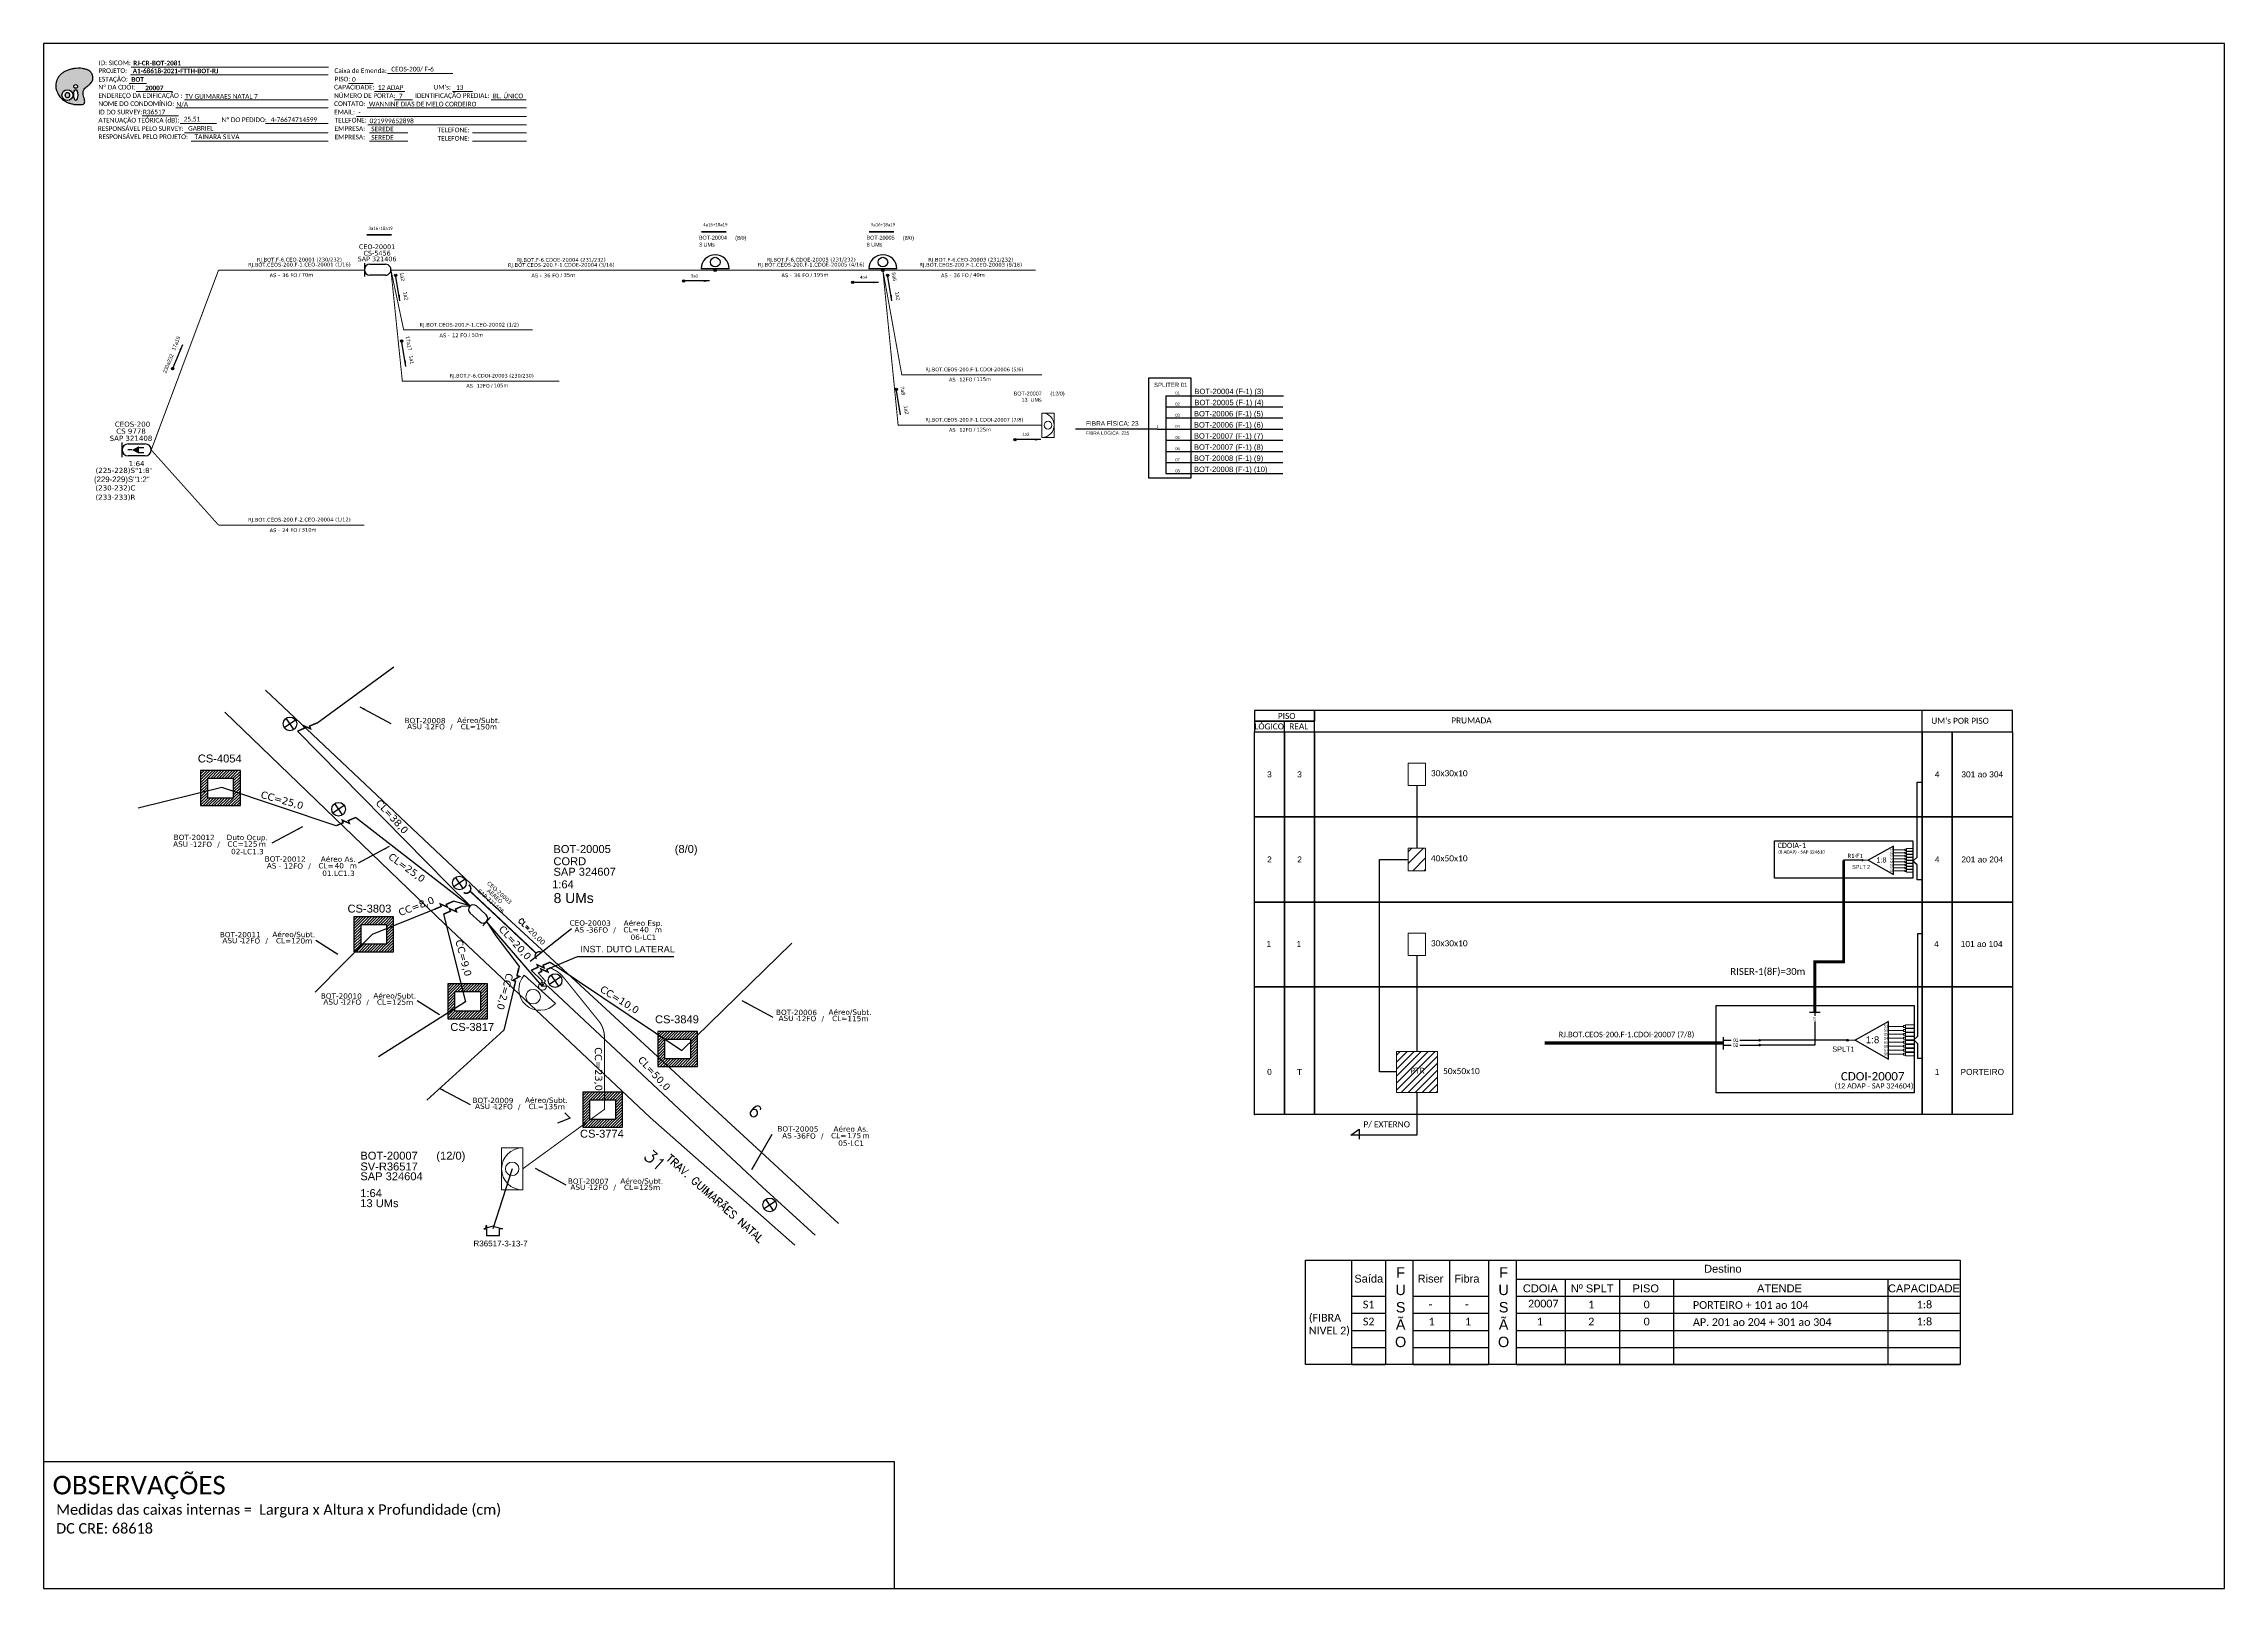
# Model space of a CAD drawing. Extents: x -89 to 749, y 705 to 1299.
import ezdxf
from ezdxf.enums import TextEntityAlignment as Align

# ---------------------------------------------------------------- set-up
doc = ezdxf.new("R2010")
doc.units = 0
for name, color, linetype in [('10.1-Caixas Subterrâneas', 5, 'Continuous'), ('20.4-CEOS', 1, 'Continuous'), ('20.5-CEO', 1, 'Continuous'), ('CAP a instalar', 1, 'Continuous'), ('celulas gpon', 7, 'Continuous'), ('CORDOALHA BLOCO NOVO', 7, 'Continuous'), ('DUVIDAS', 252, 'Continuous'), ('label_cabos', 7, 'Continuous'), ('Legenda', 1, 'Continuous'), ('MUB', 252, 'Continuous'), ('Postes Existentes NA', 1, 'Continuous'), ('Seta indicação do cabo', 7, 'Continuous'), ('Subida Lateral', 5, 'Continuous'), ('Surveys Casinhas', 7, 'Continuous'), ('surveys legendas', 7, 'Continuous'), ('UNIFILAR', 7, 'Continuous')]:
    doc.layers.add(name, color=color, linetype=linetype)
for name, color, linetype, lineweight in [("20.0-LEGENDA DOS CDO'S", 1, 'Continuous', 0), ('20.1-CDO_INTERIOR', 1, 'Continuous', 0), ('20.2-CDO_POSTE', 1, 'Continuous', 5), ('20.6-CORDOALHA_SUPORTE', 7, 'Continuous', 25), ('40.1-ETIQUETAS', 1, 'Continuous', 20), ('CORDOALHA_SUPORTE', 7, 'Continuous', 25)]:
    doc.layers.add(name, color=color, linetype=linetype, lineweight=lineweight)
doc.layers.add('EXTRA', color=50, linetype='Continuous', plot=False)
doc.styles.add('ARIAL', font='arial.ttf')
doc.styles.add('DIGICADE', font='arial.ttf')
doc.styles.add('ROMANS', font='romans')
doc.styles.add('siredit', font='verdana.ttf')
doc.styles.get("Standard").update_dxf_attribs({"font": 'arial.ttf'})
doc.styles.add('WMF-Calibri0', font='calibri.ttf')
doc.styles.add('WMF-Calibri1', font='calibrib.ttf')
doc.linetypes.add('FENCELINE1', pattern='A,0.25,-0.1,[133,ltypeshp.shx,S=0.1,R=0,X=-0.1,Y=0],-0.1,1', length=1.45)
doc.dimstyles.new('CC', dxfattribs={"dimtxt": 1, "dimasz": 2, "dimexe": 0.18, "dimexo": 0.0625, "dimgap": 0.09, "dimtad": 0, "dimdec": 0, "dimrnd": 1, "dimzin": 0, "dimdsep": 46, "dimtxsty": 'siredit', "dimblk": 'NONE', "dimcen": 0, "dimse1": 1, "dimse2": 1, "dimsd1": 1, "dimsd2": 1, "dimclrt": 7, "dimadec": 0, "dimazin": 0, "dimtfac": 1, "dimtdec": 0, "dimtofl": 0, "dimtmove": 0, "dimatfit": 3, "dimfxl": 0, "dimtolj": 1, "dimtzin": 0, "dimarcsym": 0})
doc.dimstyles.get("Standard").update_dxf_attribs({"dimtxt": 0.18, "dimasz": 0.18, "dimexe": 0.18, "dimexo": 0.0625, "dimgap": 0.09, "dimtad": 0, "dimtih": 1, "dimtoh": 1, "dimdec": 4, "dimzin": 0, "dimdsep": 46, "dimtxsty": 'Standard', "dimcen": 0.09, "dimadec": 0, "dimazin": 0, "dimtfac": 1, "dimtdec": 4, "dimtofl": 0, "dimtmove": 0, "dimatfit": 3, "dimfxl": 0, "dimtolj": 1, "dimtzin": 0, "dimarcsym": 0})

# ---------------------------------------------------------------- blocks, each defined once
blk = doc.blocks.new('OI')
h = blk.add_hatch(color=40)
edge = h.paths.add_edge_path()
edge.add_spline(control_points=[(4.35, -0.67), (3.92, -0.99), (3.26, -1.5), (2.81, -2.59), (2.9, -3.5), (3.06, -4.27), (3.31, -4.85), (3.37, -5.39), (3.4, -5.88), (3.2, -6.4), (2.54, -6.61), (1.65, -6.63), (0.55, -6.67), (-0.56, -6.42), (-1.61, -6.14), (-2.77, -5.61), (-3.92, -4.77), (-4.89, -3.7), (-5.34, -2.65), (-5.6, -1.94), (-5.85, -0.96), (-5.71, 0.47), (-5.1, 2.02), (-4.14, 3.02), (-3.3, 3.61), (-2.37, 4.16), (-1.36, 4.44), (-0.56, 4.7), (0.79, 4.85), (2.24, 4.97), (3.79, 4.57), (4.67, 4.21), (5.44, 3.65), (5.76, 2.99), (6.03, 2.21), (6.01, 1.46), (5.72, 0.64), (5.31, 0.08), (4.88, -0.38), (4.51, -0.55), (4.35, -0.67)], knot_values=[0, 0, 0, 0, 1.60434, 2.417191, 3.427595, 4.282808, 4.776746, 5.304182, 5.888771, 6.258406, 6.858137, 7.79129, 8.986195, 10.124242, 11.187857, 12.242908, 13.953784, 15.414161, 16.515391, 17.349188, 17.675853, 19.552021, 21.515531, 22.568638, 23.63245, 24.621084, 25.782718, 26.745347, 27.142653, 29.870543, 31.004649, 31.921532, 32.709589, 33.801391, 34.042471, 35.192333, 35.971461, 36.628871, 37.254359, 37.836911, 37.836911, 37.836911, 37.836911], degree=3, periodic=0)
h.paths.add_polyline_path([(1.13, -0.87, -1), (-0.04, -0.87, -1)], flags=16)
edge = h.paths.add_edge_path(flags=16)
edge.add_ellipse((0.56, -3.59), major_axis=(-0.02, 1.71), ratio=0.361305, start_angle=0, end_angle=360)
h.paths.add_polyline_path([(-0.36, -3.62, -1), (-3.8, -3.62, -1)], flags=16)
edge = h.paths.add_edge_path(flags=0)
edge.add_ellipse((-2.08, -3.62), major_axis=(0, 0.885), ratio=0.758294, start_angle=0, end_angle=360)
at = {"color": 40}
for centre, radius in [((-2.08, -3.62), 1.72), ((0.54, -0.87), 0.587)]:
    blk.add_circle(centre, radius, dxfattribs=at)
blk.add_ellipse((-2.08, -3.62), major_axis=(0, 0.885), ratio=0.758294, start_param=-3.141592653589792, end_param=3.141592653589792, dxfattribs=at)
blk.add_ellipse((0.56, -3.59), major_axis=(-0.02, 1.71), ratio=0.361305, dxfattribs=at)
at = {"color": 40, "start_tangent": (-0.800898, -0.598801), "end_tangent": (-0.800898, -0.598801)}
blk.add_spline([(4.35, -0.67), (3.2, -1.78), (2.9, -2.54), (2.92, -3.55), (3.12, -4.38), (3.28, -4.85), (3.37, -5.37), (3.35, -5.95), (3.2, -6.29), (2.66, -6.55), (1.73, -6.63), (0.54, -6.62), (-0.58, -6.41), (-1.6, -6.11), (-2.56, -5.67), (-3.95, -4.67), (-4.89, -3.56), (-5.37, -2.56), (-5.64, -1.78), (-5.72, -1.46), (-5.63, 0.42), (-4.84, 2.22), (-4.13, 2.99), (-3.27, 3.62), (-2.4, 4.09), (-1.3, 4.47), (-0.37, 4.72), (0.02, 4.77), (2.75, 4.8), (3.85, 4.53), (4.69, 4.16), (5.31, 3.68), (5.85, 2.73), (5.93, 2.5), (5.94, 1.35), (5.67, 0.62), (5.29, 0.08), (4.84, -0.36), (4.35, -0.67)], degree=3, dxfattribs=at)
blk = doc.blocks.new('CARIMBO')
at = {"color": 7, "lineweight": 0}
for points in [[(134.48, -16.3), (159.61, -16.3)], [(35.15, -20.06), (41.7, -20.06)], [(35.66, -16.79), (111.64, -16.79)], [(37.81, -23.14), (51.75, -23.14)], [(119.43, -20.02), (128.92, -20.02)], [(129.48, -23.14), (141.1, -23.14)], [(159.42, -23.14), (167.09, -23.14)], [(40.13, -32.55), (54.07, -32.55)], [(52.97, -29.48), (111.64, -29.48)], [(56.38, -26.37), (111.64, -26.37)], [(122.56, -32.72), (187.83, -32.72)], [(126.6, -29.48), (187.83, -29.48)], [(137.07, -26.37), (144.01, -26.37)], [(174.24, -26.37), (187.8, -26.37)], [(54.67, -35.52), (68.61, -35.52)], [(56.38, -39.07), (111.64, -39.07)], [(126.84, -35.96), (187.83, -35.96)], [(127.45, -39.07), (142.25, -39.07)], [(167.06, -39.07), (187.83, -39.07)], [(58.87, -42.31), (111.64, -42.31)], [(127.45, -42.31), (142.25, -42.31)], [(167.06, -42.31), (187.83, -42.31)]]:
    blk.add_lwpolyline(points, dxfattribs=at)
at = {"color": 7, "xscale": 1.213923925163967, "yscale": 1.213923925163967, "zscale": 1.213923925163967, "rotation": 0.1532896023949059}
blk.add_blockref('OI', (13.86, -20.16), dxfattribs=at)
at = {"color": 7, "lineweight": 0, "style": 'WMF-Calibri0'}
for s, height, p in [('PROJETO:', 1.793, (23.26, -16.04)), ('Caixa de Emenda:', 1.7927, (114.02, -16.04)), ('ESTAÇÃO:', 1.793, (23.26, -19.32)), ('ENDEREÇO DA EDIFICAÇÃO :', 1.7927, (23.26, -25.63)), ('Nº DA CDOI:', 1.7927, (23.26, -22.39)), ('CAPACIDADE:', 1.7927, (113.91, -22.39)), ('NÚMERO DE PORTA:', 1.7927, (113.91, -25.63)), ('PISO:', 1.793, (114.09, -19.28)), ('IDENTIFICAÇÃO PREDIAL:', 1.7927, (144.99, -25.63)), ("UM's:", 1.793, (152.15, -22.39)), ('ATENUAÇÃO TEÓRICA (dB):', 1.7927, (23.26, -35.09)), ('NOME DO CONDOMÍNIO:', 1.7927, (23.26, -28.74)), ('ID DO SURVEY:', 1.7927, (23.26, -31.97)), ('CONTATO:', 1.793, (113.91, -28.74)), ('EMAIL:', 1.793, (113.91, -31.97)), ('TELEFONE:', 1.793, (114.09, -35.09)), ('RESPONSÁVEL PELO SURVEY:', 1.7927, (23.02, -38.32)), ('RESPONSÁVEL PELO PROJETO:', 1.7927, (23.26, -41.44)), ('EMPRESA:', 1.793, (114.09, -38.32)), ('EMPRESA:', 1.793, (114.09, -41.56)), ('TELEFONE:', 1.793, (153.7, -38.83)), ('TELEFONE:', 1.793, (153.7, -42.06))]:
    blk.add_text(s, height=height, dxfattribs=at).set_placement(p)
at = {"color": 7, "lineweight": 0, "flags": 8}
for tag, p, style in [('PROJ', (36.46, -16.13), 'WMF-Calibri1'), ('CEOS-XX', (135.87, -15.46), 'WMF-Calibri0'), ('EST', (35.94, -19.41), 'WMF-Calibri1'), ('LOGRADOURO', (56.65, -25.91), 'WMF-Calibri0'), ('PISO_PTR', (120.78, -19.42), 'WMF-Calibri0'), ('CAPAC.', (130.66, -22.52), 'WMF-Calibri0'), ('N°', (138.85, -25.77), 'WMF-Calibri0'), ("UC'S", (160.78, -22.54), 'WMF-Calibri0'), ('N°PREDIO', (174.94, -25.77), 'WMF-Calibri0'), ('_ID_', (40.39, -31.94), 'WMF-Calibri0'), ('NOME_DO_COND.', (53.23, -29.02), 'WMF-Calibri0'), ('O_POTEN', (56.06, -34.68), 'WMF-Calibri0'), ('EMAIL', (123.26, -32.12), 'WMF-Calibri0'), ('NOME_DO_CONTATO', (127.3, -28.89), 'WMF-Calibri0'), ('RES_SURVEY', (57.78, -38.23), 'WMF-Calibri0'), ('RES_PROJ', (60.27, -41.47), 'WMF-Calibri0'), ('TELEFONE', (127.55, -35.36), 'WMF-Calibri0'), ('EMP_RESP_SURVEY', (128.16, -38.47), 'WMF-Calibri0'), ('EMP_RESP_PROJ', (128.16, -41.71), 'WMF-Calibri0'), ('CONT_RESP_SURVEY', (167.76, -38.47), 'WMF-Calibri0'), ('CONT_RESP_PROJ', (167.76, -41.71), 'WMF-Calibri0')]:
    blk.add_attdef(tag, p, '', height=1.79, dxfattribs=dict(at, style=style))
at = {"color": 7, "lineweight": 0, "style": 'WMF-Calibri1', "flags": 8}
blk.add_attdef("N° CDO'S", text='', height=1.79, dxfattribs=at).set_placement((44.78, -22.68), align=Align.CENTER)
blk = doc.blocks.new('SPLT_1-8_SC-APC')
at = {"color": 1, "lineweight": 0}
blk.add_lwpolyline([(-17.04, -7.55), (-19.26, -7.55)], dxfattribs=at)
at = {"color": 1}
blk.add_lwpolyline([(-7.37, -2.1), (-17.04, -7.55), (-7.37, -13), (-7.37, -2.1)], dxfattribs=at)
at = {"color": 3, "lineweight": 0}
for points in [[(-2.99, -3.51), (-7.37, -3.51)], [(-7.37, -4.66), (-2.99, -4.66)], [(-7.37, -5.82), (-2.99, -5.82)], [(-7.37, -6.97), (-2.99, -6.97)], [(-7.37, -8.12), (-2.99, -8.12)], [(-2.41, -3.02), (-2.41, -4)], [(-2.41, -3.02), (0, -3.02)], [(-2.41, -4), (0, -4)], [(-2.41, -4.17), (-2.41, -5.16)], [(-2.41, -4.17), (0, -4.17)], [(-2.41, -5.16), (0, -5.16)], [(-2.41, -5.32), (-2.41, -6.31)], [(-2.41, -5.32), (0, -5.32)], [(-2.41, -6.31), (0, -6.31)], [(-2.41, -6.48), (-2.41, -7.46)], [(-2.41, -6.48), (0, -6.48)], [(-2.41, -7.46), (0, -7.46)], [(-2.41, -7.63), (-2.41, -8.62)], [(-2.41, -7.63), (0, -7.63)], [(-7.37, -9.28), (-2.99, -9.28)], [(-7.37, -10.43), (-2.99, -10.43)], [(-7.37, -11.58), (-2.99, -11.58)], [(-2.41, -8.62), (0, -8.62)], [(-2.41, -8.78), (-2.41, -9.77)], [(-2.41, -8.78), (0, -8.78)], [(-2.41, -9.77), (0, -9.77)], [(-2.41, -9.94), (-2.41, -10.92)], [(-2.41, -9.94), (0, -9.94)], [(-2.41, -10.92), (0, -10.92)], [(-2.41, -11.09), (-2.41, -12.08)], [(-2.41, -11.09), (0, -11.09)], [(-2.41, -12.08), (0, -12.08)]]:
    blk.add_lwpolyline(points, dxfattribs=at)
for points in [[(-2.99, -3.22), (-2.41, -3.22), (-2.41, -3.8), (-2.99, -3.8)], [(-2.99, -4.38), (-2.41, -4.38), (-2.41, -4.95), (-2.99, -4.95)], [(-2.99, -5.53), (-2.41, -5.53), (-2.41, -6.1), (-2.99, -6.1)], [(-2.99, -6.68), (-2.41, -6.68), (-2.41, -7.26), (-2.99, -7.26)], [(-2.99, -7.84), (-2.41, -7.84), (-2.41, -8.41), (-2.99, -8.41)], [(-2.99, -8.99), (-2.41, -8.99), (-2.41, -9.56), (-2.99, -9.56)], [(-2.99, -10.14), (-2.41, -10.14), (-2.41, -10.72), (-2.99, -10.72)], [(-2.99, -11.3), (-2.41, -11.3), (-2.41, -11.87), (-2.99, -11.87)]]:
    blk.add_lwpolyline(points, close=True, dxfattribs=at)
at = {"color": 1, "style": 'ARIAL'}
for s, height, p in [('1:8', 2, (-13.91, -8.4)), ('S1', 0.75, (-8.74, -3.78)), ('S2', 0.75, (-8.74, -4.97)), ('S3', 0.75, (-8.74, -6.18)), ('S4', 0.75, (-8.74, -7.36)), ('S5', 0.75, (-8.74, -8.57)), ('S6', 0.75, (-8.74, -9.69)), ('S7', 0.75, (-8.74, -10.78)), ('S8', 0.75, (-8.74, -11.9))]:
    blk.add_text(s, height=height, dxfattribs=at).set_placement(p)
blk = doc.blocks.new('ETIQUETA_RS5F')
at = {"layer": '40.1-ETIQUETAS', "color": 0, "style": 'siredit'}
blk.add_text('/', height=1.5, dxfattribs=at).set_placement((1.58, -1.95), align=Align.MIDDLE_RIGHT)
for tag, p in [('ETIQUETA_R_SECUNDARIA', (1.21, 2.1)), ('ETIQUETA_R_PRIMARIA', (1.21, 4.1)), ('F_ATIVAS/F_MORTAS', (1.14, -4.24))]:
    blk.add_attdef(tag, text='', height=1.5, dxfattribs=at).set_placement(p, align=Align.MIDDLE_CENTER)
for tag, p in [('TIPO_CABO', (-6.58, -2.12)), ('CAP_CABO', (0.4, -2.09))]:
    blk.add_attdef(tag, text='', height=1.5, dxfattribs=at).set_placement(p, align=Align.MIDDLE_RIGHT)
for tag, p in [('FUSÃO_1', (0.85, -8.39)), ('FUSÃO_2', (0.85, -10.6)), ('FUSÃO_3', (0.85, -12.93)), ('FUSÃO_4', (0.85, -15.14)), ('FUSÃO_5', (0.85, -17.16))]:
    blk.add_attdef(tag, text='', height=1.5, dxfattribs=at).set_placement(p, align=Align.CENTER)
blk.add_attdef('METROS', text='', height=1.5, dxfattribs=at).set_placement((2.14, -1.95), align=Align.MIDDLE_LEFT)
blk = doc.blocks.new('CEO_CT_DRT')
at = {"layer": '20.5-CEO', "color": 0}
for p, q in [((-1.56, 1.26), (1.8, 1.26)), ((1.8, -1.13), (-1.56, -1.13))]:
    blk.add_line(p, q, dxfattribs=at)
blk.add_lwpolyline([(-2.75, 1.51), (-2.75, -1.38)], dxfattribs=at)
for centre, start, end in [((-1.56, 0.07), 90, 270), ((1.8, 0.07), 270, 90)]:
    blk.add_arc(centre, 1.2, start, end, dxfattribs=at)
at = {"layer": '20.5-CEO', "color": 7, "style": 'siredit'}
for tag, p in [('CEO_Nº', (0.12, 5.61)), ('LOCAL', (0.12, 4.23)), ('SAP', (0.12, 2.97)), ('FIBRAS_RESERVA', (0.12, -1.94))]:
    blk.add_attdef(tag, text='', height=1.01, dxfattribs=at).set_placement(p, align=Align.TOP_CENTER)
blk = doc.blocks.new('_None')
blk = doc.blocks.new('CEOS_RP_CT_DRT')
at = {"layer": '20.4-CEOS', "color": 0}
for p, q in [((-4.54, 1.19), (-1.19, 1.19)), ((-1.19, -1.19), (-4.54, -1.19))]:
    blk.add_line(p, q, dxfattribs=at)
for points in [[(-5.73, -1.43), (-5.73, 1.44)], [(-3.79, 0), (-4.59, 0)], [(-2.47, 0.48), (-1.45, 0.48)], [(-2.47, -0.52), (-1.45, -0.52)]]:
    blk.add_lwpolyline(points, dxfattribs=at)
blk.add_lwpolyline([(-3.79, 0, 0, 1.47, 0), (-2.41, 0, 1.47, 1.47, 0)], format="xyseb", dxfattribs=at)
for centre, start, end in [((-4.54, 0), 90, 270), ((-1.19, 0), 270, 90)]:
    blk.add_arc(centre, 1.19, start, end, dxfattribs=at)
at = {"layer": '20.4-CEOS', "color": 7, "style": 'siredit'}
for tag, p in [('Nº_DA_CEOS', (-2.86, 5.6)), ('LOCAL', (-2.86, 4.24)), ('SAP', (-2.86, 2.78)), ('RACIO_SPLITAGEM', (-2.86, -1.88)), ('FIBRAS_SPLITTER', (-2.86, -3.58)), ('RESERVA_FINAIS', (-2.86, -6.39)), ('FIBRAS_TOP_C', (-2.86, -5.08))]:
    blk.add_attdef(tag, text='', height=1.01, dxfattribs=at).set_placement(p, align=Align.TOP_CENTER)
blk = doc.blocks.new('CDOE-TEXTO PADRÃO')
at = {"layer": "20.0-LEGENDA DOS CDO'S", "color": 0, "style": 'ARIAL'}
for tag, p in [('CDO_N', (0.49, 7.39)), ('SAP', (0.51, 1.67)), ('CORDOALHA', (0.5, 4.33)), ('SPLITER_1', (0.59, -0.91)), ('(XX-XX_F)S', (0.54, -8.29)), ('(XX-XX_L)S', (0.55, -10.83)), ('SPLITER_2', (0.6, -3.55)), ('UMS', (0.55, -13.15))]:
    blk.add_attdef(tag, p, '', height=1.7, rotation=0.11799, dxfattribs=at)
blk.add_attdef('FIBRAS_UTILIZADAS', text='', height=1.7, rotation=0.11799, dxfattribs=at).set_placement((19.77, 7.43), align=Align.CENTER)
blk = doc.blocks.new('*X58')
at = {"color": 0, "linetype": 'Continuous'}
for p, q in [((-1.25, 0.34099), (-0.49099, 1.1)), ((-1.25, 0.517767), (-0.667767, 1.1)), ((-1.25, 0.694544), (-0.844544, 1.1)), ((-1.25, 0.87132), (-1.02132, 1.1)), ((-1.25, 1.048097), (-1.198097, 1.1)), ((-1.25, 0.164214), (-0.8035, 0.610714)), ((-1.25, -0.012563), (-0.8035, 0.433937)), ((-1.25, -0.18934), (-0.8035, 0.25716)), ((-1.25, -0.366117), (-0.8035, 0.080383)), ((-0.789214, 0.625), (-0.314214, 1.1)), ((-0.612437, 0.625), (-0.137437, 1.1)), ((-0.43566, 0.625), (0.03934, 1.1)), ((-0.258883, 0.625), (0.216117, 1.1)), ((-0.082107, 0.625), (0.392893, 1.1)), ((0.09467, 0.625), (0.56967, 1.1)), ((0.271447, 0.625), (0.746447, 1.1)), ((0.448223, 0.625), (0.923223, 1.1)), ((0.625, 0.625), (1.1, 1.1)), ((0.801777, 0.625), (1.25, 1.073223)), ((0.8035, 0.449947), (1.25, 0.896447)), ((0.8035, 0.27317), (1.25, 0.71967)), ((0.8035, 0.096393), (1.25, 0.542893)), ((0.8035, -0.080383), (1.25, 0.366117)), ((0.8035, -0.25716), (1.25, 0.18934)), ((0.8035, -0.433937), (1.25, 0.012563)), ((-1.25, -0.542893), (-0.8035, -0.096393)), ((-1.25, -0.71967), (-0.8035, -0.27317)), ((-1.25, -0.896447), (-0.8035, -0.449947)), ((-1.25, -1.073223), (-0.801777, -0.625)), ((-1.1, -1.1), (-0.625, -0.625)), ((-0.923223, -1.1), (-0.448223, -0.625)), ((-0.746447, -1.1), (-0.271447, -0.625)), ((-0.56967, -1.1), (-0.09467, -0.625)), ((-0.392893, -1.1), (0.082107, -0.625)), ((-0.216117, -1.1), (0.258883, -0.625)), ((-0.03934, -1.1), (0.43566, -0.625)), ((0.137437, -1.1), (0.612437, -0.625)), ((0.314214, -1.1), (0.789214, -0.625)), ((0.49099, -1.1), (1.25, -0.34099)), ((0.667767, -1.1), (1.25, -0.517767)), ((0.8035, -0.610714), (1.25, -0.164214)), ((0.844544, -1.1), (1.25, -0.694544)), ((1.02132, -1.1), (1.25, -0.87132)), ((1.198097, -1.1), (1.25, -1.048097))]:
    blk.add_line(p, q, dxfattribs=at)
blk = doc.blocks.new('MANHOLE_MQ')
at = {"color": 0, "linetype": 'Continuous'}
for p, q in [((0.00000623, 0.00000569), (-0.00000627, 0.00000569)), ((-0.00000627, 0.00000569), (-0.00000627, -0.00000531)), ((-0.00000404, 0.00000331), (0.00000399, 0.00000331)), ((-0.00000404, -0.00000294), (-0.00000404, 0.00000331)), ((0.00000399, 0.00000331), (0.00000399, -0.00000294)), ((0.00000623, -0.00000531), (0.00000623, 0.00000569)), ((-0.00000627, -0.00000531), (0.00000623, -0.00000531)), ((0.00000399, -0.00000294), (-0.00000404, -0.00000294)), ((0.00000399, -0.00000294), (0.00000399, -0.00000294))]:
    blk.add_line(p, q, dxfattribs=at)
at = {"color": 0, "linetype": 'Continuous', "xscale": 5e-06, "yscale": 5e-06, "zscale": 1e-05}
blk.add_blockref('*X58', (-0.00000002, 0.00000019), dxfattribs=at)
blk = doc.blocks.new('*U66')
at = {"color": 0}
blk.add_line((2.14, -0.58), (-2.1, -0.68), dxfattribs=at)
for centre, radius in [((0, 0.38), 0.733), ((0.03, -1.03), 0.393)]:
    blk.add_circle(centre, radius, dxfattribs=at)
blk.add_arc((0.02, -0.63), 2.12, 1.3782, 181.3782, dxfattribs=at)
blk = doc.blocks.new('Inst CDOE-8 CAIXA DIST OPT CDOE 48F_8D C_SPL OPTAP')
at = {"layer": "20.0-LEGENDA DOS CDO'S", "color": 0}
for tag, p, style, flags in [('ID_ATIVIDADE', (0.12, 6.47), 'ARIAL', 3), ('FATOR', (7.92, 6.47), 'ARIAL', 1), ('QTDE', (0.23, -0.97), 'DIGICADE', 3)]:
    blk.add_attdef(tag, p, '', height=0.8, rotation=0.118, dxfattribs=dict(at, style=style, flags=flags))
at = {"layer": "20.0-LEGENDA DOS CDO'S", "color": 0, "style": 'ARIAL'}
for tag, p, height in [('CORDOALHA', (0.12, 4.02), 0.8), ('FID', (0.12, 5.25), 0.8), ('FIBRAS_UTILIZADAS', (2.38, 5.26), 0.8), ('1:XX', (-0.01, 1.7), 0.8), ('SAP', (0.12, 2.96), 0.8), ('UMS', (0.14, 0.22), 1)]:
    blk.add_attdef(tag, p, '', height=height, rotation=0.118, dxfattribs=at)
blk = doc.blocks.new('LEGENDA DOS CABOS')
at = {"layer": 'EXTRA', "color": 0, "style": 'siredit'}
for tag, p in [('ID', (4.6, 0.97)), ('XX', (9.03, 0.97))]:
    blk.add_attdef(tag, text='', height=0.48, rotation=359.69, dxfattribs=at).set_placement(p, align=Align.MIDDLE_CENTER)
at = {"layer": 'Legenda', "color": 0, "style": 'siredit'}
for tag, p in [('TIPO_CABO', (1.31, 0)), ('CABO', (4.69, -0.05)), ('/', (6.81, -0.05)), ('METROS', (10.03, -0.05))]:
    blk.add_attdef(tag, text='', height=0.8, rotation=359.69, dxfattribs=at).set_placement(p, align=Align.MIDDLE_CENTER)
blk = doc.blocks.new('Inst CB AS CFOA-SM-AS-80-TS-36')
at = {"layer": 'label_cabos', "color": 0, "style": 'siredit'}
for tag, flags, p in [('ID_ATIVIDADE', 3, (1.31, 2.67)), ('FATOR', 1, (11.56, 2.55))]:
    blk.add_attdef(tag, text='', height=1, rotation=359.69, dxfattribs=dict(at, flags=flags)).set_placement(p, align=Align.MIDDLE_CENTER)
for tag, p in [('TIPO_CABO', (1.76, 0)), ('DESTINO_CABO', (3.13, 1.26)), ('CABO', (4.69, -0.05)), ('/', (7.71, -0.05)), ('LANCE', (10.81, 0)), ('TIPO_CABO', (13.11, 1.24)), ('UND', (15.96, 0)), ('FID', (13.15, -1.41))]:
    blk.add_attdef(tag, text='', height=1, rotation=359.69, dxfattribs=at).set_placement(p, align=Align.MIDDLE_CENTER)
blk.add_attdef('QTDE', (12.43, -0.47), '', height=1, rotation=359.69, dxfattribs=at)
blk = doc.blocks.new('Inst CB ESP CFOA-SM-AS-80-TS-36')
at = {"layer": 'label_cabos', "color": 0, "style": 'siredit'}
for tag, flags, p in [('ID_ATIVIDADE', 3, (1.31, 2.67)), ('FATOR', 1, (11.56, 2.55))]:
    blk.add_attdef(tag, text='', height=1, rotation=359.69, dxfattribs=dict(at, flags=flags)).set_placement(p, align=Align.MIDDLE_CENTER)
for tag, p in [('TIPO_CABO', (1.76, 0)), ('DESTINO_CABO', (3.13, 1.26)), ('CABO', (4.69, -0.05)), ('/', (7.71, -0.05)), ('LANCE', (10.81, 0)), ('TIPO_CABO', (13.11, 1.24)), ('UND', (15.96, 0)), ('FID', (13.15, -1.41))]:
    blk.add_attdef(tag, text='', height=1, rotation=359.69, dxfattribs=at).set_placement(p, align=Align.MIDDLE_CENTER)
blk.add_attdef('QTDE', (12.43, -0.47), '', height=1, rotation=359.69, dxfattribs=at)
blk = doc.blocks.new('Inst CORD BENZINAL 4.55MM 3F (sem recursos)')
at = {"layer": '20.6-CORDOALHA_SUPORTE', "color": 0, "lineweight": 0, "style": 'ROMANS'}
for tag, p, flags in [('FATOR', (-5.2, -4.44), 3), ('ID_ATIVIDADE', (-5.2, -6.67), 3), ('FID', (-5.2, -8.9), 1)]:
    blk.add_attdef(tag, p, '', height=1, dxfattribs=dict(at, flags=flags))
blk.add_attdef('LANCE', text='', height=1, dxfattribs=at).set_placement((-0.54, -2.21), align=Align.RIGHT)
at = {"layer": '20.6-CORDOALHA_SUPORTE', "color": 0, "style": 'siredit'}
blk.add_attdef('QTDE', (-0.54, -2.21), '', height=1, rotation=359.69, dxfattribs=at)
blk = doc.blocks.new('Inst CB DT OCUP CFOA-SM-ASU-120-S-12')
at = {"layer": 'label_cabos', "color": 0, "style": 'siredit'}
for tag, flags, p in [('ID_ATIVIDADE', 3, (1.31, 2.67)), ('FATOR', 1, (11.56, 2.55))]:
    blk.add_attdef(tag, text='', height=1, rotation=359.69, dxfattribs=dict(at, flags=flags)).set_placement(p, align=Align.MIDDLE_CENTER)
for tag, p in [('TIPO_CABO', (1.26, 0)), ('DESTINO_CABO', (3.13, 1.26)), ('CABO', (4.69, -0.05)), ('/', (7.71, -0.05)), ('LANCE', (10.91, 0)), ('TIPO_CABO', (13.11, 1.24)), ('UND', (15.96, 0)), ('FID', (13.15, -1.41))]:
    blk.add_attdef(tag, text='', height=1, rotation=359.69, dxfattribs=at).set_placement(p, align=Align.MIDDLE_CENTER)
blk.add_attdef('QTDE', (12.43, -0.47), '', height=1, rotation=359.69, dxfattribs=at)
blk = doc.blocks.new('Inst CB AS CFOA-SM-AS-120-S-12 A')
at = {"layer": 'label_cabos', "color": 0, "style": 'siredit'}
for tag, flags, p in [('ID_ATIVIDADE', 3, (1.31, 2.67)), ('FATOR', 1, (11.56, 2.55))]:
    blk.add_attdef(tag, text='', height=1, rotation=359.69, dxfattribs=dict(at, flags=flags)).set_placement(p, align=Align.MIDDLE_CENTER)
for tag, p in [('TIPO_CABO', (1.26, 0)), ('DESTINO_CABO', (3.13, 1.26)), ('CABO', (4.69, -0.05)), ('/', (7.71, -0.05)), ('LANCE', (10.81, 0)), ('TIPO_CABO', (13.11, 1.24)), ('UND', (15.96, 0)), ('FID', (13.15, -1.41))]:
    blk.add_attdef(tag, text='', height=1, rotation=359.69, dxfattribs=at).set_placement(p, align=Align.MIDDLE_CENTER)
blk.add_attdef('QTDE', (12.43, -0.47), '', height=1, rotation=359.69, dxfattribs=at)
blk = doc.blocks.new('SETA 2')
at = {"layer": 'Seta indicação do cabo'}
h = blk.add_hatch(color=256, dxfattribs=at)
h.dxf.hatch_style = 1
h.paths.add_polyline_path([(348.97, 271.65, 1), (348.85, 271.65, 1)])
blk.add_circle((348.91, 271.65), 0.0626, dxfattribs=at)
blk.add_leader([(350.28, 271.65), (348.97, 271.65)], dimstyle='CC', override={"dimasz": 0.3}, dxfattribs=at)

msp = doc.modelspace()

# ---------------------------------------------------------------- hatches: boundary and pattern name
h = msp.add_hatch()
h.set_pattern_fill('ANSI31', color=1, style=0)
h.set_pattern_definition([(45, (-656.0687, -22.44), (-2.245064, 2.245064), [])])
h.paths.add_polyline_path([(442.07, 989.61), (435.45, 989.61), (435.45, 980.99), (442.07, 980.99)])
h.paths.add_polyline_path([(443.64, 983.97), (458.84, 983.97), (458.84, 987.5), (443.64, 987.5)], flags=9)
h = msp.add_hatch(color=3)
h.dxf.hatch_style = 1
edge = h.paths.add_edge_path()
edge.add_arc((610.1, 985), 0.256, 0, 360)
h = msp.add_hatch(color=3)
h.dxf.hatch_style = 1
edge = h.paths.add_edge_path()
edge.add_arc((570.53, 915.78), 0.32, 0, 360)
h = msp.add_hatch(color=3)
h.dxf.hatch_style = 1
edge = h.paths.add_edge_path()
edge.add_arc((570.53, 913.91), 0.32, 0, 360)
h = msp.add_hatch(color=3)
h.dxf.hatch_style = 1
edge = h.paths.add_edge_path()
edge.add_arc((604.32, 915.78), 0.339, 0, 360)
h = msp.add_hatch()
h.set_pattern_fill('ANSI31', color=1, scale=0.6)
h.set_pattern_definition([(45, (-191.2924, 3582.7885), (-1.3470384, 1.3470384), [])])
h.paths.add_polyline_path([(446.67, 911.53), (430.86, 911.53), (430.86, 895.73), (446.67, 895.73)])
h.paths.add_polyline_path([(435.59, 902.36), (442.4, 902.36), (442.4, 905.83), (435.59, 905.83)], flags=24)

# ---------------------------------------------------------------- linework, layer by layer
at = {"color": 7}
for p, q in [((426.62, 831.24), (426.62, 791.11)), ((451.32, 831.24), (451.32, 791.11)), ((466.23, 831.24), (466.23, 791.11)), ((476.95, 831.24), (476.95, 791.11)), ((495.82, 823.94), (495.82, 791.11)), ((516.62, 823.94), (516.62, 791.11)), ((537.38, 823.94), (537.38, 791.11)), ((619.83, 823.94), (619.83, 791.11))]:
    msp.add_line(p, q, dxfattribs=at)
msp.add_lwpolyline([(-89.32, 705.02), (749.25, 705.02), (749.25, 1299.02), (-89.32, 1299.02), (-89.32, 705.02)])
at = {"color": 7, "lineweight": 0}
for points in [[(-55.68, 1289.98), (20.29, 1289.98)], [(-4.01, 1268.26), (20.14, 1268.26)]]:
    msp.add_lwpolyline(points, dxfattribs=at)
at = {"color": 7}
for points in [[(335.61, 1170.52), (351.82, 1170.52), (351.82, 1131.98), (335.61, 1131.98)], [(376.25, 1038.53), (399.4, 1038.53), (399.4, 1042.64), (376.25, 1042.64)], [(376.25, 1034.42), (399.4, 1034.42), (399.4, 1038.53), (376.25, 1038.53)], [(376.25, 1034.42), (387.83, 1034.42), (387.83, 1001.67), (376.25, 1001.67)], [(387.83, 1034.42), (399.4, 1034.42), (399.4, 1001.67), (387.83, 1001.67)], [(399.4, 1034.42), (633.02, 1034.42), (633.02, 1001.67), (399.4, 1001.67)], [(633.02, 1034.42), (644.59, 1034.42), (644.59, 1001.67), (633.02, 1001.67)], [(644.59, 1034.42), (667.73, 1034.42), (667.73, 1001.67), (644.59, 1001.67)], [(376.25, 1001.67), (387.83, 1001.67), (387.83, 968.93), (376.25, 968.93)], [(387.83, 1001.67), (399.4, 1001.67), (399.4, 968.93), (387.83, 968.93)], [(399.4, 1001.67), (633.02, 1001.67), (633.02, 968.93), (399.4, 968.93)], [(633.02, 1001.67), (644.59, 1001.67), (644.59, 968.93), (633.02, 968.93)], [(644.59, 1001.67), (667.73, 1001.67), (667.73, 968.93), (644.59, 968.93)], [(376.25, 968.93), (387.83, 968.93), (387.83, 936.37), (376.25, 936.37)], [(387.83, 968.93), (399.4, 968.93), (399.4, 936.37), (387.83, 936.37)], [(399.4, 968.93), (633.02, 968.93), (633.02, 936.37), (399.4, 936.37)], [(633.02, 968.93), (644.59, 968.93), (644.59, 936.37), (633.02, 936.37)], [(644.59, 968.93), (667.73, 968.93), (667.73, 936.37), (644.59, 936.37)], [(376.25, 936.37), (387.83, 936.37), (387.83, 887.26), (376.25, 887.26)], [(387.83, 936.37), (399.4, 936.37), (399.4, 887.26), (387.83, 887.26)], [(399.4, 936.37), (633.02, 936.37), (633.02, 887.26), (399.4, 887.26)], [(633.02, 936.37), (644.59, 936.37), (644.59, 887.26), (633.02, 887.26)], [(644.59, 936.37), (667.73, 936.37), (667.73, 887.26), (644.59, 887.26)], [(395.94, 831.24), (647.6, 831.24), (647.6, 791.11), (395.94, 791.11)]]:
    msp.add_lwpolyline(points, close=True, dxfattribs=at)
for points in [[(399.4, 1034.42), (667.77, 1034.42), (667.77, 1042.64), (399.4, 1042.64), (399.4, 1042.64), (399.4, 1038.53)], [(633.02, 1034.42), (633.02, 1042.64)], [(387.83, 1034.42), (387.83, 1038.53)], [(413.58, 831.24), (413.58, 791.11)], [(437.33, 791.11), (437.33, 831.24)], [(476.95, 823.94), (647.6, 823.94)], [(413.58, 817.37), (426.62, 817.37)], [(437.33, 817.37), (466.23, 817.37)], [(476.95, 817.37), (647.6, 817.37)], [(413.58, 810.81), (426.62, 810.81)], [(437.33, 810.81), (466.23, 810.81)], [(476.95, 810.81), (537.38, 810.81)], [(537.38, 810.81), (619.83, 810.81)], [(619.83, 810.81), (647.6, 810.81)], [(413.58, 804.24), (426.62, 804.24)], [(413.58, 797.68), (426.62, 797.68)], [(437.33, 804.24), (466.23, 804.24)], [(437.33, 797.68), (466.23, 797.68)], [(476.95, 804.24), (647.6, 804.24)], [(476.95, 797.68), (647.6, 797.68)], [(413.58, 791.11), (426.62, 791.11)], [(413.58, 791.11), (426.62, 791.11)], [(437.33, 791.11), (466.23, 791.11)], [(437.33, 791.11), (466.23, 791.11)], [(476.95, 791.11), (647.6, 791.11)], [(476.95, 791.11), (647.6, 791.11)], [(-89.24, 753.78), (237.71, 753.78)], [(237.71, 753.78), (237.71, 705.02)]]:
    msp.add_lwpolyline(points, dxfattribs=at)
at = {"color": 0, "lineweight": 0}
for points in [[(435.45, 1022.35), (442.07, 1022.35), (442.07, 1013.73), (435.45, 1013.73)], [(435.45, 956.96), (442.07, 956.96), (442.07, 948.34), (435.45, 948.34)]]:
    msp.add_lwpolyline(points, close=True, dxfattribs=at)
at = {"color": 3}
for points in [[(633.02, 977.53), (631.08, 977.53), (631.07, 983.19), (629.51, 984.7), (631.07, 986.2), (631.07, 1015.01), (633.02, 1015.01)], [(438.76, 1013.73), (438.76, 989.61)], [(430.86, 903.63), (424.38, 903.63), (424.38, 985.3), (435.45, 985.3)], [(633.02, 908.72), (631.37, 908.72), (631.36, 914.39), (629.8, 915.89), (631.36, 917.4), (631.36, 956.8), (633.02, 956.8)], [(438.76, 948.34), (438.76, 911.53)], [(556.62, 915.78), (559.53, 915.78)], [(562.94, 915.78), (570.53, 915.78), (570.53, 915.78)], [(438.76, 895.73), (438.76, 879.24), (413.3, 879.24), (416.58, 881.63), (416.58, 877.81)]]:
    msp.add_lwpolyline(points, dxfattribs=at)
at = {"color": 1, "lineweight": 0}
for points in [[(435.45, 989.61), (442.07, 989.61), (442.07, 980.99), (435.45, 980.99)], [(430.86, 911.53), (446.67, 911.53), (446.67, 895.73), (430.86, 895.73)]]:
    msp.add_lwpolyline(points, close=True, dxfattribs=at)
at = {"color": 1}
for points in [[(576.26, 992.45), (629.39, 992.45), (629.39, 978.13), (576.26, 978.13)], [(553.79, 929.2), (629.97, 929.2), (629.97, 895.55), (553.79, 895.55)]]:
    msp.add_lwpolyline(points, close=True, dxfattribs=at)
at = {"color": 5, "const_width": 1.1}
msp.add_lwpolyline([(591.76, 926.58), (591.76, 945.93), (602.84, 945.93), (602.84, 985)], dxfattribs=at)
at = {"color": 5}
for points in [[(610.1, 985), (602.84, 985)], [(591.76, 922.98), (591.76, 913.91), (570.53, 913.91)], [(589.69, 926.58), (593.82, 926.58)], [(591.76, 926.58), (591.76, 925.13)], [(604.32, 915.78), (570.53, 915.78)]]:
    msp.add_lwpolyline(points, dxfattribs=at)
at = {"color": 1}
for points in [[(620.05, 922.99), (607.26, 915.78), (620.05, 908.58), (620.05, 922.99)], [(556.62, 912.28), (556.62, 916.95)]]:
    msp.add_lwpolyline(points, dxfattribs=at)
at = {"color": 1, "const_width": 1.32}
msp.add_lwpolyline([(487.93, 914.75), (556.62, 914.74)], dxfattribs=at)
at = {"color": 1, "lineweight": 0}
msp.add_lwpolyline([(607.26, 915.78), (604.32, 915.78)], dxfattribs=at)
at = {"color": 3, "lineweight": 0}
for points in [[(625.84, 921.12), (620.05, 921.12)], [(620.05, 919.6), (625.84, 919.6)], [(620.05, 918.07), (625.84, 918.07)], [(620.05, 916.55), (625.84, 916.55)], [(620.05, 915.02), (625.84, 915.02)], [(626.6, 921.78), (626.6, 920.47)], [(626.6, 921.78), (629.8, 921.78)], [(626.6, 920.47), (629.8, 920.47)], [(626.6, 920.25), (626.6, 918.94)], [(626.6, 920.25), (629.8, 920.25)], [(626.6, 918.94), (629.8, 918.94)], [(626.6, 918.72), (626.6, 917.42)], [(626.6, 918.72), (629.8, 918.72)], [(626.6, 917.42), (629.8, 917.42)], [(626.6, 917.2), (626.6, 915.89)], [(626.6, 917.2), (629.8, 917.2)], [(626.6, 915.89), (629.8, 915.89)], [(626.6, 915.67), (626.6, 914.37)], [(626.6, 915.67), (629.8, 915.67)], [(626.6, 914.37), (629.8, 914.37)], [(626.6, 914.15), (626.6, 912.84)], [(626.6, 914.15), (629.8, 914.15)], [(620.05, 913.5), (625.84, 913.5)], [(620.05, 911.97), (625.84, 911.97)], [(620.05, 910.45), (625.84, 910.45)], [(626.6, 912.84), (629.8, 912.84)], [(626.6, 912.62), (626.6, 911.32)], [(626.6, 912.62), (629.8, 912.62)], [(626.6, 911.32), (629.8, 911.32)], [(626.6, 911.1), (626.6, 909.79)], [(626.6, 911.1), (629.8, 911.1)], [(626.6, 909.79), (629.8, 909.79)]]:
    msp.add_lwpolyline(points, dxfattribs=at)
for points in [[(625.84, 921.5), (626.6, 921.5), (626.6, 920.74), (625.84, 920.74)], [(625.84, 919.98), (626.6, 919.98), (626.6, 919.22), (625.84, 919.22)], [(625.84, 918.45), (626.6, 918.45), (626.6, 917.69), (625.84, 917.69)], [(625.84, 916.93), (626.6, 916.93), (626.6, 916.17), (625.84, 916.17)], [(625.84, 915.4), (626.6, 915.4), (626.6, 914.64), (625.84, 914.64)], [(625.84, 913.88), (626.6, 913.88), (626.6, 913.12), (625.84, 913.12)], [(625.84, 912.35), (626.6, 912.35), (626.6, 911.59), (625.84, 911.59)], [(625.84, 910.82), (626.6, 910.82), (626.6, 910.07), (625.84, 910.07)]]:
    msp.add_lwpolyline(points, close=True, dxfattribs=at)
at = {"color": 2}
for points in [[(556.62, 913.88), (559.53, 913.89)], [(562.94, 913.9), (570.53, 913.91), (570.53, 913.91)]]:
    msp.add_lwpolyline(points, dxfattribs=at)
at = {"color": 4, "elevation": 10270.16}
msp.add_lwpolyline([(90.85, 866.34), (83.4, 843.25)], dxfattribs=at)
at = {"color": 3}
for centre, radius in [((610.1, 985), 0.256), ((570.53, 915.78), 0.32), ((570.53, 913.91), 0.32), ((604.32, 915.78), 0.339)]:
    msp.add_circle(centre, radius, dxfattribs=at)
at = {"color": 7}
for p in [(376.25, 1001.67), (376.25, 968.93), (376.25, 936.37), (376.25, 887.26)]:
    msp.add_point(p, dxfattribs=at)
msp.add_point((607.26, 915.78))
at = {"layer": '20.1-CDO_INTERIOR', "color": 1, "lineweight": 18}
msp.add_lwpolyline([(299.26, 1147.61), (299.26, 1156.97), (294.58, 1156.97), (294.58, 1147.61)], close=True, dxfattribs=at)
at = {"layer": '20.1-CDO_INTERIOR', "lineweight": 18, "elevation": 10270.16}
msp.add_lwpolyline([(86.8, 858.22), (86.78, 874.46), (94.9, 874.46), (94.92, 858.23)], close=True, dxfattribs=at)
at = {"layer": '20.1-CDO_INTERIOR', "color": 1, "lineweight": 18}
msp.add_circle((296.92, 1152.29), 1.5, dxfattribs=at)
at = {"layer": '20.1-CDO_INTERIOR', "lineweight": 18}
msp.add_circle((90.85, 866.34, 10270.16), 2.6, dxfattribs=at)
at = {"layer": '20.1-CDO_INTERIOR', "color": 1, "lineweight": 18}
msp.add_arc((294.58, 1152.29), 4.68, 270, 90, dxfattribs=at)
at = {"layer": '20.1-CDO_INTERIOR', "lineweight": 18}
msp.add_arc((94.91, 866.35, 10270.16), 8.12, 90.05309, 270.05309, dxfattribs=at)
at = {"layer": '20.5-CEO', "color": 5}
for p, q in [((78.45, 961.32, 10270.16), (74.66, 964.72, 10270.16)), ((77.08, 967.42, 10270.16), (80.87, 964.02, 10270.16))]:
    msp.add_line(p, q, dxfattribs=at)
at = {"layer": '20.5-CEO', "color": 5, "elevation": 10270.16}
msp.add_lwpolyline([(79.56, 959.83), (82.47, 963.09)], dxfattribs=at)
at = {"layer": '20.5-CEO', "color": 5}
for centre, start, end in [((75.87, 966.07, 10270.16), 48.14289, 228.14289), ((79.66, 962.67, 10270.16), 228.14289, 48.14289)]:
    msp.add_arc(centre, 1.81, start, end, dxfattribs=at)
at = {"layer": 'CAP a instalar', "color": 7, "ltscale": 30, "const_width": 0.362}
for points in [[(-22.06, 1113.89), (-47.94, 1142.78), (-22.05, 1211.95)], [(-22.05, 1211.95), (34.03, 1211.95)], [(108.97, 1169.23), (48.62, 1169.23), (44.22, 1212.08)], [(98.77, 1188.99), (49.13, 1188.99), (44.22, 1212.08)], [(44.22, 1211.95), (100.84, 1211.95)], [(100.84, 1211.95), (168.93, 1211.87)], [(-47.94, 1142.78), (-47.94, 1142.78)], [(-22.05, 1113.89), (34.03, 1113.89)]]:
    msp.add_lwpolyline(points, dxfattribs=at)
at = {"layer": 'CAP a instalar', "color": 7, "ltscale": 30}
msp.add_lwpolyline([(168.93, 1211.94, 0.362, 0.362, 0), (225.12, 1211.94, 0.362, 0.362, 0), (292.17, 1211.9, 0.362, 0.362, 0)], format="xyseb", dxfattribs=at)
at = {"layer": 'CAP a instalar', "color": 8, "ltscale": 30, "const_width": 0.362}
msp.add_lwpolyline([(294.58, 1171.64), (240.68, 1171.64), (233.39, 1211.94)], dxfattribs=at)
at = {"layer": 'CAP a instalar', "color": 1, "ltscale": 30, "const_width": 0.362}
msp.add_lwpolyline([(294.58, 1152.29), (239.27, 1152.29), (233.39, 1211.94)], dxfattribs=at)
at = {"layer": 'CAP a instalar', "color": 8, "linetype": 'FENCELINE1', "ltscale": 15, "elevation": 10270.16}
for points in [[(15.68, 1037.76), (45.35, 1059.39)], [(74.67, 967.43), (66.06, 975.94), (8.3, 1034.63)], [(60.88, 966.09), (36.96, 956.46), (15.12, 934.24)], [(74.67, 967.43), (68.25, 969.22)], [(74.62, 967.38), (71.23, 967.16)], [(64.44, 964.26), (72.96, 930.55), (39.47, 909.37)], [(81.01, 961.46), (84.58, 955.89), (93.52, 944.12), (92.98, 941.85)], [(105.5, 945.82), (156.09, 911.89), (198.35, 953.16)], [(102.52, 936.51), (102.43, 938.65), (98.12, 942.68), (98.12, 942.68)], [(91.49, 935.63), (87.62, 919.67), (58.01, 892.78)]]:
    msp.add_lwpolyline(points, dxfattribs=at)
at = {"layer": 'CAP a instalar', "color": 7, "linetype": 'FENCELINE1', "ltscale": 15, "elevation": 10270.16}
for points in [[(23.21, 998.28), (-20.77, 1013.03), (-52.91, 1004.99)], [(74.62, 967.38), (67.75, 972.55), (30.58, 1001.41)], [(102.52, 936.51), (81.01, 961.46)], [(207.35, 840.83), (187.13, 859.36), (104.63, 936.59), (102.52, 936.51)]]:
    msp.add_lwpolyline(points, dxfattribs=at)
at = {"layer": 'CAP a instalar', "linetype": 'FENCELINE1', "ltscale": 15, "elevation": 10270.16}
msp.add_lwpolyline([(105.58, 943.64, 0.4, 0.4, 0), (107.33, 942.72, 0.4, 0.4, -0.101926), (110.45, 940.15, 0.4, 0.4, 0), (123.72, 923.72, 0.4, 0.4, -0.186812), (126.33, 916.99, 0.4, 0.4, 0), (126.33, 889.22, 0.4, 0.4, 0), (94.91, 866.35, 0.4, 0.4, 0)], format="xyseb", dxfattribs=at)
at = {"layer": 'CAP a instalar', "color": 1, "linetype": 'FENCELINE1', "ltscale": 15, "const_width": 0.4, "elevation": 10270.16}
msp.add_lwpolyline([(102.52, 936.51), (103.61, 938.58), (100.89, 941.66)], dxfattribs=at)
at = {"layer": 'CORDOALHA_SUPORTE', "elevation": 10270.16}
for points, const_width in [([(72.19, 972.6, 1), (74.13, 975.58)], 0.576), ([(100.24, 947.08, -1), (102.26, 949.47)], 0.506)]:
    msp.add_lwpolyline(points, format="xyb", dxfattribs=dict(at, const_width=const_width))
at = {"layer": 'CORDOALHA_SUPORTE', "const_width": 0.576, "elevation": 10270.16}
msp.add_lwpolyline([(100.06, 949.28), (74.65, 973.12)], dxfattribs=at)
at = {"layer": 'DUVIDAS', "color": 4}
for points in [[(-4.06, 1050.35), (83.95, 967.51), (216.34, 845.28)], [(143.9, 886.07), (64.99, 960.48), (-19.64, 1042)], [(199.57, 836.97), (143.9, 886.07)]]:
    msp.add_lwpolyline(points, dxfattribs=at)
at = {"layer": 'label_cabos', "color": 7}
msp.add_line((174.31, 1212.44), (163.55, 1212.44), dxfattribs=at)
at = {"layer": 'label_cabos', "color": 5}
msp.add_line((238.77, 1212.44), (228, 1212.44), dxfattribs=at)
at = {"layer": 'label_cabos', "color": 7}
for centre, radius in [((168.93, 1215), 1.86), ((168.93, 1211.94), 0.498)]:
    msp.add_circle(centre, radius, dxfattribs=at)
at = {"layer": 'label_cabos', "color": 5}
for centre, radius in [((233.39, 1215), 1.86), ((233.39, 1211.94), 0.498)]:
    msp.add_circle(centre, radius, dxfattribs=at)
at = {"layer": 'label_cabos', "color": 7}
msp.add_arc((168.93, 1212.44), 5.38, 0, 180, dxfattribs=at)
at = {"layer": 'label_cabos', "color": 5}
msp.add_arc((233.39, 1212.44), 5.38, 0, 180, dxfattribs=at)
at = {"layer": 'MUB'}
msp.add_lwpolyline([(143.9, 886.07), (64.99, 960.48), (-19.64, 1042)], dxfattribs=at)
at = {"layer": 'Postes Existentes NA', "color": 10, "elevation": 10270.16}
for points in [[(7.6, 1038.91), (3.24, 1035.97)], [(6.88, 1035.26), (3.95, 1039.62)], [(25.58, 1002.43), (22.64, 1006.79)], [(26.29, 1006.08), (21.93, 1003.15)], [(72.76, 977.74), (68.4, 974.8)], [(72.05, 974.09), (69.12, 978.45)], [(109.54, 940.19), (105.18, 937.26)], [(108.82, 936.55), (105.89, 940.91)], [(192.05, 853.92), (187.69, 850.99)], [(191.33, 850.28), (188.4, 854.64)]]:
    msp.add_lwpolyline(points, dxfattribs=at)
at = {"layer": 'Postes Existentes NA', "color": 10}
for centre in [(5.42, 1037.44, 10270.16), (24.11, 1004.61, 10270.16), (70.58, 976.27, 10270.16), (107.36, 938.73, 10270.16), (189.87, 852.46, 10270.16)]:
    msp.add_circle(centre, 2.63, dxfattribs=at)
at = {"layer": 'Subida Lateral', "color": 5, "const_width": 0.563, "elevation": 10270.16}
for points in [[(8.3, 1034.63), (10.93, 1035.78), (10.6, 1036.75), (13.34, 1035.57), (12.94, 1036.59), (15.68, 1037.76)], [(23.21, 998.28), (25.84, 999.43), (25.51, 1000.4), (28.24, 999.22), (27.84, 1000.25), (30.58, 1001.41)], [(60.88, 966.09), (63.51, 967.23), (63.18, 968.21), (65.91, 967.03), (65.51, 968.05), (68.25, 969.22)], [(64.44, 964.26), (67.07, 965.41), (66.74, 966.39), (69.47, 965.2), (69.07, 966.23), (71.23, 967.16)], [(93.33, 943.43), (92.7, 940.63), (93.68, 940.32), (91.11, 938.81), (92.17, 938.53), (91.49, 935.63)], [(98.12, 942.68), (100.75, 943.83), (100.42, 944.81), (103.16, 943.63), (102.76, 944.65), (105.5, 945.82)], [(100.89, 941.66), (102.21, 942.24), (101.88, 943.21), (104.61, 942.03), (104.21, 943.05), (105.58, 943.64)]]:
    msp.add_lwpolyline(points, dxfattribs=at)
at = {"layer": 'Surveys Casinhas'}
for p, q in [((83.5, 844.3), (79.91, 843.25)), ((79.91, 843.25), (81.04, 843.25)), ((80.71, 844.46), (80.71, 843.51)), ((81.09, 844.46), (80.71, 844.46)), ((81.04, 843.25), (81.03, 840.68)), ((81.03, 840.68), (85.95, 840.67)), ((81.09, 843.61), (81.09, 844.46)), ((83.5, 844.3), (87.09, 843.24)), ((85.95, 840.67), (85.96, 843.23)), ((87.09, 843.24), (85.96, 843.24))]:
    msp.add_line(p, q, dxfattribs=at)
at = {"layer": 'UNIFILAR', "color": 10, "linetype": 'Continuous'}
for points in [[(342.15, 1163.63), (387.41, 1163.63)], [(342.15, 1163.63), (387.41, 1163.63)], [(342.15, 1159.35), (387.24, 1159.35)], [(338.88, 1150.79), (307.48, 1150.79)], [(342.15, 1155.07), (387.24, 1155.07)], [(342.15, 1150.79), (387.24, 1150.79)], [(342.15, 1146.51), (387.24, 1146.51)], [(342.15, 1142.23), (387.24, 1142.23)], [(342.15, 1137.95), (387.24, 1137.95)], [(342.15, 1133.67), (387.24, 1133.67)]]:
    msp.add_lwpolyline(points, dxfattribs=at)
at = {"layer": 'UNIFILAR', "linetype": 'Continuous'}
for points in [[(342.15, 1163.63), (342.15, 1163.63), (342.15, 1133.67)], [(338.88, 1150.79), (342.15, 1150.79)]]:
    msp.add_lwpolyline(points, dxfattribs=at)

# ---------------------------------------------------------------- block references
ref = msp.add_blockref('CARIMBO', (-91.51, 1303.77))
ref.add_attrib('PROJ', 'A1-68618-2021-FTTH-BOT-RJ', (-55.05, 1287.63), dxfattribs={"color": 7, "lineweight": 0, "height": 1.7927, "style": 'WMF-Calibri1'})
ref.add_attrib('EST', 'BOT', (-55.57, 1284.35), dxfattribs={"color": 7, "lineweight": 0, "height": 1.793, "style": 'WMF-Calibri1'})
ref.add_attrib("N° CDO'S", '20007', dxfattribs={"color": 7, "lineweight": 0, "height": 1.793, "style": 'WMF-Calibri1'}).set_placement((-46.73, 1281.09), align=Align.CENTER)
ref.add_attrib('LOGRADOURO', 'TV GUIMARAES NATAL 7', (-34.86, 1277.86), dxfattribs={"color": 7, "lineweight": 0, "height": 1.7927, "style": 'WMF-Calibri0'})
ref.add_attrib('NOME_DO_COND.', 'N/A', (-38.28, 1274.74), dxfattribs={"color": 7, "lineweight": 0, "height": 1.793, "style": 'WMF-Calibri0'})
ref.add_attrib('_ID_', 'R36517', (-51.11, 1271.83), dxfattribs={"color": 7, "lineweight": 0, "height": 1.793, "style": 'WMF-Calibri0'})
ref.add_attrib('O_POTEN', '25,51', (-35.45, 1269.09), dxfattribs={"color": 7, "lineweight": 0, "height": 1.793, "style": 'WMF-Calibri0'})
ref.add_attrib('RES_SURVEY', 'GABRIEL', (-33.73, 1265.54), dxfattribs={"color": 7, "lineweight": 0, "height": 1.793, "style": 'WMF-Calibri0'})
ref.add_attrib('RES_PROJ', 'TAINARA SILVA', (-31.24, 1262.3), dxfattribs={"color": 7, "lineweight": 0, "height": 1.7927, "style": 'WMF-Calibri0'})
ref.add_attrib('CEOS-XX', 'CEOS-200/ F-6', (44.36, 1288.31), dxfattribs={"color": 7, "lineweight": 0, "height": 1.7927, "style": 'WMF-Calibri0'})
ref.add_attrib('CAPAC.', '12 ADAP', (39.15, 1281.25), dxfattribs={"color": 7, "lineweight": 0, "height": 1.793, "style": 'WMF-Calibri0'})
ref.add_attrib("UC'S", '13', (69.27, 1281.23), dxfattribs={"color": 7, "lineweight": 0, "height": 1.793, "style": 'WMF-Calibri0'})
ref.add_attrib('PISO_PTR', '0', (29.28, 1284.34), dxfattribs={"color": 7, "lineweight": 0, "height": 1.79, "style": 'WMF-Calibri0'})
ref.add_attrib('N°', '7', (47.34, 1278), dxfattribs={"color": 7, "lineweight": 0, "height": 1.79, "style": 'WMF-Calibri0'})
ref.add_attrib('N°PREDIO', 'BL. ÚNICO', (83.43, 1278), dxfattribs={"color": 7, "lineweight": 0, "height": 1.793, "style": 'WMF-Calibri0'})
ref.add_attrib('NOME_DO_CONTATO', 'WANNINE DIAS DE MELO CORDEIRO', (35.79, 1274.88), dxfattribs={"color": 7, "lineweight": 0, "height": 1.7927, "style": 'WMF-Calibri0'})
ref.add_attrib('EMAIL', '-', (31.75, 1271.65), dxfattribs={"color": 7, "lineweight": 0, "height": 1.79, "style": 'WMF-Calibri0'})
ref.add_attrib('TELEFONE', '021999652898', (36.04, 1268.41), dxfattribs={"color": 7, "lineweight": 0, "height": 1.7927, "style": 'WMF-Calibri0'})
ref.add_attrib('EMP_RESP_SURVEY', 'SEREDE', (36.65, 1265.3), dxfattribs={"color": 7, "lineweight": 0, "height": 1.793, "style": 'WMF-Calibri0'})
ref.add_attrib('EMP_RESP_PROJ', 'SEREDE', (36.65, 1262.06), dxfattribs={"color": 7, "lineweight": 0, "height": 1.793, "style": 'WMF-Calibri0'})
at = {"color": 7, "yscale": 7.240775205791271, "zscale": 7.240775205791271}
for p, xscale, rotation in [((-2312.14, 3375.64), 7.24077520579127, 279.5330343062151), ((821.92, -1909.7), 7.240775205791272, 67.70845701338104), ((-2309.84, 3350.44), 7.24077520579127, 279.5330343062151)]:
    msp.add_blockref('SETA 2', p, dxfattribs=dict(at, xscale=xscale, rotation=rotation))
at = {"color": 7, "xscale": 7.240775205791271, "yscale": 7.240775205791271, "zscale": 7.240775205791271}
msp.add_blockref('SETA 2', (-2369.61, -759.21), dxfattribs=at)
at = {"xscale": 7.240775205791271, "yscale": 7.240775205791271, "zscale": 7.240775205791271}
for p in [(-2304.56, -759.73), (-2242.18, -820.2)]:
    msp.add_blockref('SETA 2', p, dxfattribs=at)
at = {"xscale": 7.24077520579127, "yscale": 7.240775205791271, "zscale": 7.240775205791271, "rotation": 279.5330343062151}
for p in [(-2122.97, 3375.63), (-2119.69, 3331.77)]:
    msp.add_blockref('SETA 2', p, dxfattribs=at)
at = {"color": 3}
msp.add_blockref('SPLT_1-8_SC-APC', (629.36, 992.54), dxfattribs=at)
at = {"color": 0, "lineweight": 0}
ref = msp.add_blockref('Inst CB AS CFOA-SM-AS-120-S-12 A', (-2.82, 982.88, 10270.16), dxfattribs=dict(at, xscale=2.043390031501771, yscale=2.043390031501771, zscale=2.043390031501771))
ref.add_attrib('DESTINO_CABO', 'BOT-20012', dxfattribs={"layer": 'label_cabos', "color": 0, "height": 2.043, "rotation": 359.69001, "style": 'siredit'}).set_placement((3.58, 985.46, 10270.16), align=Align.MIDDLE_CENTER)
ref.add_attrib('CABO', '12FO', dxfattribs={"layer": 'label_cabos', "color": 0, "height": 2.043, "rotation": 359.69001, "style": 'siredit'}).set_placement((6.75, 982.78, 10270.16), align=Align.MIDDLE_CENTER)
ref.add_attrib('TIPO_CABO', 'Aéreo As.', dxfattribs={"layer": 'label_cabos', "color": 0, "height": 2.043, "rotation": 359.69001, "style": 'siredit'}).set_placement((23.96, 985.43, 10270.16), align=Align.MIDDLE_CENTER)
ref.add_attrib('/', '/', dxfattribs={"layer": 'label_cabos', "color": 0, "height": 2.04, "rotation": 359.69001, "style": 'siredit'}).set_placement((12.94, 982.78, 10270.16), align=Align.MIDDLE_CENTER)
ref.add_attrib('TIPO_CABO', 'AS - ', dxfattribs={"layer": 'label_cabos', "color": 0, "height": 2.043, "rotation": 359.69001, "style": 'siredit'}).set_placement((-0.24, 982.87, 10270.16), align=Align.MIDDLE_CENTER)
ref.add_attrib('FID', '01.LC1.3', dxfattribs={"layer": 'label_cabos', "color": 0, "height": 2.043, "rotation": 359.69001, "style": 'siredit'}).set_placement((24.05, 979.99, 10270.16), align=Align.MIDDLE_CENTER)
ref.add_attrib('LANCE', 'CL=', dxfattribs={"layer": 'label_cabos', "color": 0, "height": 2.043, "rotation": 359.69001, "style": 'siredit'}).set_placement((19.27, 982.88, 10270.16), align=Align.MIDDLE_CENTER)
ref.add_attrib('QTDE', '40', (22.58, 981.91, 10270.16), dxfattribs={"layer": 'label_cabos', "color": 0, "height": 2.043, "rotation": 359.69001, "style": 'siredit'})
ref.add_attrib('UND', 'm', dxfattribs={"layer": 'label_cabos', "color": 0, "height": 2.04, "rotation": 359.69001, "style": 'siredit'}).set_placement((29.8, 982.88, 10270.16), align=Align.MIDDLE_CENTER)
at = {"layer": '10.1-Caixas Subterrâneas', "color": 30, "xscale": 1221632.865794303, "yscale": 1221632.865794303, "zscale": 1221632.865794303, "rotation": 180.0000000000625}
for p in [(-21.33, 1012.98, 10270.16), (37.61, 956.74, 10270.16), (73.7, 930.97, 10270.16), (154.48, 912.68, 10270.16), (125.63, 889.31, 10270.16)]:
    msp.add_blockref('MANHOLE_MQ', p, dxfattribs=at)
at = {"layer": "20.0-LEGENDA DOS CDO'S", "color": 5, "lineweight": 0}
ref = msp.add_blockref('Inst CDOE-8 CAIXA DIST OPT CDOE 48F_8D C_SPL OPTAP', (106.26, 967.71, 10270.16), dxfattribs=dict(at, xscale=3.820138868211348, yscale=3.820138868211348, zscale=3.820138868211348))
ref.add_attrib('FID', 'BOT-20005', (106.72, 987.76, 10270.16), dxfattribs={"color": 0, "height": 3.056, "rotation": 0.11799, "style": 'ARIAL'})
ref.add_attrib('CORDOALHA', 'CORD', (106.73, 983.08, 10270.16), dxfattribs={"color": 0, "height": 3.056, "rotation": 0.11799, "style": 'ARIAL'})
ref.add_attrib('SAP', 'SAP 324607', (106.74, 979.03, 10270.16), dxfattribs={"color": 0, "height": 3.056, "rotation": 0.11799, "style": 'ARIAL'})
ref.add_attrib('1:XX', '1:64', (106.22, 974.21, 10270.16), dxfattribs={"color": 0, "height": 3.056, "rotation": 0.11799, "style": 'ARIAL'})
ref.add_attrib('UMS', '8 UMs', (106.8, 968.55, 10270.16), dxfattribs={"color": 0, "height": 3.82, "rotation": 0.11799, "style": 'ARIAL'})
ref.add_attrib('FIBRAS_UTILIZADAS', '(8/0)', dxfattribs={"color": 0, "height": 3.056, "rotation": 0.11799, "style": 'ARIAL'}).set_placement((157.76, 987.82, 10270.16), align=Align.CENTER)
at = {"layer": '20.2-CDO_POSTE', "color": 7}
ref = msp.add_blockref('CDOE-TEXTO PADRÃO', (169.07, 1213.65), dxfattribs=dict(at, xscale=0.8797541900931424, yscale=0.8797541900931424, zscale=0.8797541875036392))
ref.add_attrib('CDO_N', 'BOT-20004', (162.65, 1223.66), dxfattribs={"layer": "20.0-LEGENDA DOS CDO'S", "color": 0, "height": 1.495, "rotation": 0.11799, "style": 'ARIAL'})
ref.add_attrib('CORDOALHA', '3 UMs', (162.71, 1220.97), dxfattribs={"layer": "20.0-LEGENDA DOS CDO'S", "color": 0, "height": 1.495, "rotation": 0.11799, "style": 'ARIAL'})
ref.add_attrib('FIBRAS_UTILIZADAS', '       (8/0)', dxfattribs={"layer": "20.0-LEGENDA DOS CDO'S", "color": 0, "height": 1.4955, "rotation": 0.11799, "style": 'ARIAL'}).set_placement((176.72, 1223.59), align=Align.CENTER)
at = {"layer": '20.2-CDO_POSTE', "color": 5}
ref = msp.add_blockref('CDOE-TEXTO PADRÃO', (233.53, 1213.64), dxfattribs=dict(at, xscale=0.8797541900931424, yscale=0.8797541900931424, zscale=0.8797541875036392))
ref.add_attrib('CDO_N', 'BOT-20005', (227.11, 1223.66), dxfattribs={"layer": "20.0-LEGENDA DOS CDO'S", "color": 0, "height": 1.495, "rotation": 0.11799, "style": 'ARIAL'})
ref.add_attrib('CORDOALHA', '8 UMs', (227.17, 1220.96), dxfattribs={"layer": "20.0-LEGENDA DOS CDO'S", "color": 0, "height": 1.495, "rotation": 0.11799, "style": 'ARIAL'})
ref.add_attrib('FIBRAS_UTILIZADAS', '       (8/0)', dxfattribs={"layer": "20.0-LEGENDA DOS CDO'S", "color": 0, "height": 1.4955, "rotation": 0.11799, "style": 'ARIAL'}).set_placement((241.18, 1223.59), align=Align.CENTER)
at = {"layer": '20.2-CDO_POSTE', "color": 5, "xscale": 3.820138868211349, "yscale": 3.820138868211348, "zscale": 3.820138868211348, "rotation": 136.4348079814078}
msp.add_blockref('*U66', (99.9, 933.59, 10270.16), dxfattribs=at)
at = {"layer": '20.4-CEOS', "color": 7}
ref = msp.add_blockref('CEO_CT_DRT', (38.91, 1211.96), dxfattribs=dict(at, xscale=1.773989925418859, yscale=1.773989925418859, zscale=1.773989925418859, rotation=359.9999964697354))
ref.add_attrib('CEO_Nº', 'CEO-20001', dxfattribs={"layer": '20.5-CEO', "color": 7, "height": 1.798, "rotation": 360, "style": 'siredit'}).set_placement((38.91, 1221.8), align=Align.TOP_CENTER)
ref.add_attrib('LOCAL', 'CS-5456', dxfattribs={"layer": '20.5-CEO', "color": 7, "height": 1.798, "rotation": 360, "style": 'siredit'}).set_placement((38.91, 1219.35), align=Align.TOP_CENTER)
ref.add_attrib('SAP', 'SAP 321406', dxfattribs={"layer": '20.5-CEO', "color": 7, "height": 1.798, "rotation": 360, "style": 'siredit'}).set_placement((38.91, 1217.12), align=Align.TOP_CENTER)
ref = msp.add_blockref('CEOS_RP_CT_DRT', (-47.94, 1142.78), dxfattribs=dict(at, xscale=1.956517013476992, yscale=1.956517013476992, zscale=1.956517013476992))
ref.add_attrib('Nº_DA_CEOS', 'CEOS-200', dxfattribs={"color": 7, "height": 1.975, "style": 'siredit'}).set_placement((-55.14, 1153.67), align=Align.TOP_CENTER)
ref.add_attrib('LOCAL', 'CS 9778', dxfattribs={"color": 7, "height": 1.975, "style": 'siredit'}).set_placement((-55.7, 1151), align=Align.TOP_CENTER)
ref.add_attrib('SAP', 'SAP 321408', dxfattribs={"color": 7, "height": 1.975, "style": 'siredit'}).set_placement((-55.73, 1148.26), align=Align.TOP_CENTER)
ref.add_attrib('RACIO_SPLITAGEM', '1:64', dxfattribs={"color": 7, "height": 1.975, "style": 'siredit'}).set_placement((-53.55, 1138.52), align=Align.TOP_CENTER)
ref.add_attrib('FIBRAS_SPLITTER', '(225-228)S"1:8"           ', dxfattribs={"color": 7, "height": 1.9754, "style": 'siredit'}).set_placement((-53.6, 1135.9), align=Align.TOP_CENTER)
ref.add_attrib('FIBRAS_TOP_C', ' (230-232)C                    ', dxfattribs={"color": 7, "height": 1.9754, "style": 'siredit'}).set_placement((-53.53, 1129.18), align=Align.TOP_CENTER)
ref.add_attrib('RESERVA_FINAIS', '(233-233)R                 ', dxfattribs={"color": 7, "height": 1.9754, "style": 'siredit'}).set_placement((-54.38, 1125.59), align=Align.TOP_CENTER)
at = {"layer": '40.1-ETIQUETAS', "color": 7}
ref = msp.add_blockref('ETIQUETA_RS5F', (7.9, 1212.01), dxfattribs=dict(at, xscale=0.9627151099319925, yscale=0.9627151099319925, zscale=0.9627151099319925, rotation=0.1179917413874846))
ref.add_attrib('ETIQUETA_R_PRIMARIA', 'RJ.BOT.F-6.CEO-20001 (230/232)', dxfattribs={"color": 0, "height": 1.4441, "rotation": 0.11799, "style": 'siredit'}).set_placement((9.03, 1215.96), align=Align.MIDDLE_CENTER)
ref.add_attrib('ETIQUETA_R_SECUNDARIA', 'RJ.BOT.CEOS-200.F-1.CEO-20001 (1/16)', dxfattribs={"color": 0, "height": 1.4441, "rotation": 0.11799, "style": 'siredit'}).set_placement((9.03, 1214.04), align=Align.MIDDLE_CENTER)
ref.add_attrib('TIPO_CABO', 'AS -', dxfattribs={"color": 0, "height": 1.444, "rotation": 0.11799, "style": 'siredit'}).set_placement((1.53, 1209.96), align=Align.MIDDLE_RIGHT)
ref.add_attrib('CAP_CABO', '36 FO', dxfattribs={"color": 0, "height": 1.444, "rotation": 0.11799, "style": 'siredit'}).set_placement((8.25, 1209.99), align=Align.MIDDLE_RIGHT)
ref.add_attrib('METROS', '70m', dxfattribs={"color": 0, "height": 1.444, "rotation": 0.11799, "style": 'siredit'}).set_placement((9.93, 1210.13), align=Align.MIDDLE_LEFT)
ref = msp.add_blockref('ETIQUETA_RS5F', (108.57, 1211.9), dxfattribs=dict(at, xscale=0.9627151099319925, yscale=0.9627151099319925, zscale=0.9627151099319925, rotation=0.1179917413874844))
ref.add_attrib('ETIQUETA_R_PRIMARIA', 'RJ.BOT.F-6.CDOE-20004 (231/232)', dxfattribs={"color": 0, "height": 1.4441, "rotation": 0.11799, "style": 'siredit'}).set_placement((109.7, 1215.85), align=Align.MIDDLE_CENTER)
ref.add_attrib('ETIQUETA_R_SECUNDARIA', 'RJ.BOT.CEOS-200.F-1.CDOE-20004 (3/16)', dxfattribs={"color": 0, "height": 1.4441, "rotation": 0.11799, "style": 'siredit'}).set_placement((109.71, 1213.92), align=Align.MIDDLE_CENTER)
ref.add_attrib('TIPO_CABO', 'AS -', dxfattribs={"color": 0, "height": 1.444, "rotation": 0.11799, "style": 'siredit'}).set_placement((102.21, 1209.85), align=Align.MIDDLE_RIGHT)
ref.add_attrib('CAP_CABO', '36 FO', dxfattribs={"color": 0, "height": 1.444, "rotation": 0.11799, "style": 'siredit'}).set_placement((108.93, 1209.88), align=Align.MIDDLE_RIGHT)
ref.add_attrib('METROS', '35m', dxfattribs={"color": 0, "height": 1.444, "rotation": 0.11799, "style": 'siredit'}).set_placement((110.61, 1210.02), align=Align.MIDDLE_LEFT)
ref = msp.add_blockref('ETIQUETA_RS5F', (204.72, 1212), dxfattribs=dict(at, xscale=0.9627151099319925, yscale=0.9627151099319925, zscale=0.9627151099319925, rotation=0.1179917413874845))
ref.add_attrib('ETIQUETA_R_PRIMARIA', 'RJ.BOT.F-6.CDOE-20005 (231/232)', dxfattribs={"color": 0, "height": 1.4441, "rotation": 0.11799, "style": 'siredit'}).set_placement((205.85, 1215.95), align=Align.MIDDLE_CENTER)
ref.add_attrib('ETIQUETA_R_SECUNDARIA', 'RJ.BOT.CEOS-200.F-1.CDOE-20005 (4/16)', dxfattribs={"color": 0, "height": 1.4441, "rotation": 0.11799, "style": 'siredit'}).set_placement((205.85, 1214.03), align=Align.MIDDLE_CENTER)
ref.add_attrib('TIPO_CABO', 'AS -', dxfattribs={"color": 0, "height": 1.444, "rotation": 0.11799, "style": 'siredit'}).set_placement((198.35, 1209.95), align=Align.MIDDLE_RIGHT)
ref.add_attrib('CAP_CABO', '36 FO', dxfattribs={"color": 0, "height": 1.444, "rotation": 0.11799, "style": 'siredit'}).set_placement((205.07, 1209.98), align=Align.MIDDLE_RIGHT)
ref.add_attrib('METROS', '195m', dxfattribs={"color": 0, "height": 1.444, "rotation": 0.11799, "style": 'siredit'}).set_placement((206.75, 1210.12), align=Align.MIDDLE_LEFT)
ref = msp.add_blockref('ETIQUETA_RS5F', (266.07, 1211.97), dxfattribs=dict(at, xscale=0.9627151099319925, yscale=0.9627151099319925, zscale=0.9627151099319925, rotation=0.1179917413874841))
ref.add_attrib('ETIQUETA_R_PRIMARIA', 'RJ.BOT.F-6.CEO-20003 (231/232)', dxfattribs={"color": 0, "height": 1.4441, "rotation": 0.11799, "style": 'siredit'}).set_placement((267.2, 1215.92), align=Align.MIDDLE_CENTER)
ref.add_attrib('ETIQUETA_R_SECUNDARIA', 'RJ.BOT.CEOS-200.F-1.CEO-20003 (9/16)', dxfattribs={"color": 0, "height": 1.4441, "rotation": 0.11799, "style": 'siredit'}).set_placement((267.2, 1213.99), align=Align.MIDDLE_CENTER)
ref.add_attrib('TIPO_CABO', 'AS -', dxfattribs={"color": 0, "height": 1.444, "rotation": 0.11799, "style": 'siredit'}).set_placement((259.7, 1209.92), align=Align.MIDDLE_RIGHT)
ref.add_attrib('CAP_CABO', '36 FO', dxfattribs={"color": 0, "height": 1.444, "rotation": 0.11799, "style": 'siredit'}).set_placement((266.43, 1209.95), align=Align.MIDDLE_RIGHT)
ref.add_attrib('METROS', '40m', dxfattribs={"color": 0, "height": 1.444, "rotation": 0.11799, "style": 'siredit'}).set_placement((268.11, 1210.09), align=Align.MIDDLE_LEFT)
ref = msp.add_blockref('ETIQUETA_RS5F', (73.22, 1188.88), dxfattribs=dict(at, xscale=0.9627151099319925, yscale=0.9627151099319925, zscale=0.9627151099319925, rotation=0.1179917413874844))
ref.add_attrib('ETIQUETA_R_SECUNDARIA', 'RJ.BOT.CEOS-200.F-1.CEO-20002 (1/2)', dxfattribs={"color": 0, "height": 1.4441, "rotation": 0.11799, "style": 'siredit'}).set_placement((74.35, 1190.91), align=Align.MIDDLE_CENTER)
ref.add_attrib('TIPO_CABO', 'AS -', dxfattribs={"color": 0, "height": 1.444, "rotation": 0.11799, "style": 'siredit'}).set_placement((66.85, 1186.83), align=Align.MIDDLE_RIGHT)
ref.add_attrib('CAP_CABO', '12 FO', dxfattribs={"color": 0, "height": 1.444, "rotation": 0.11799, "style": 'siredit'}).set_placement((73.58, 1186.87), align=Align.MIDDLE_RIGHT)
ref.add_attrib('METROS', '50m', dxfattribs={"color": 0, "height": 1.444, "rotation": 0.11799, "style": 'siredit'}).set_placement((75.26, 1187.01), align=Align.MIDDLE_LEFT)
ref = msp.add_blockref('ETIQUETA_RS5F', (7.9, 1113.95), dxfattribs=dict(at, xscale=0.9627151099319925, yscale=0.9627151099319925, zscale=0.9627151099319925, rotation=0.1179917413874846))
ref.add_attrib('ETIQUETA_R_SECUNDARIA', 'RJ.BOT.CEOS-200.F-2.CEO-20004 (1/12)', dxfattribs={"color": 0, "height": 1.4441, "rotation": 0.11799, "style": 'siredit'}).set_placement((9.03, 1115.98), align=Align.MIDDLE_CENTER)
ref.add_attrib('TIPO_CABO', 'AS -', dxfattribs={"color": 0, "height": 1.444, "rotation": 0.11799, "style": 'siredit'}).set_placement((1.53, 1111.9), align=Align.MIDDLE_RIGHT)
ref.add_attrib('CAP_CABO', '24 FO', dxfattribs={"color": 0, "height": 1.444, "rotation": 0.11799, "style": 'siredit'}).set_placement((8.25, 1111.94), align=Align.MIDDLE_RIGHT)
ref.add_attrib('METROS', '310m', dxfattribs={"color": 0, "height": 1.444, "rotation": 0.11799, "style": 'siredit'}).set_placement((9.93, 1112.07), align=Align.MIDDLE_LEFT)
at = {"layer": 'CAP a instalar', "color": 9, "linetype": 'FENCELINE1', "ltscale": 7}
ref = msp.add_blockref('ETIQUETA_RS5F', (267.48, 1171.79), dxfattribs=dict(at, xscale=0.927865732700132, yscale=0.927865732700132, zscale=0.927865732700132))
ref.add_attrib('ETIQUETA_R_SECUNDARIA', 'RJ.BOT.CEOS-200.F-1.CDOI-20006 (5/6)', dxfattribs={"layer": '40.1-ETIQUETAS', "color": 0, "height": 1.3918, "style": 'siredit'}).set_placement((268.58, 1173.74), align=Align.MIDDLE_CENTER)
ref.add_attrib('TIPO_CABO', 'AS', dxfattribs={"layer": '40.1-ETIQUETAS', "color": 0, "height": 1.392, "style": 'siredit'}).set_placement((261.34, 1169.83), align=Align.MIDDLE_RIGHT)
ref.add_attrib('CAP_CABO', '12FO', dxfattribs={"layer": '40.1-ETIQUETAS', "color": 0, "height": 1.392, "style": 'siredit'}).set_placement((267.82, 1169.85), align=Align.MIDDLE_RIGHT)
ref.add_attrib('METROS', '115m', dxfattribs={"layer": '40.1-ETIQUETAS', "color": 0, "height": 1.392, "style": 'siredit'}).set_placement((269.44, 1169.97), align=Align.MIDDLE_LEFT)
at = {"layer": 'CAP a instalar', "color": 7, "ltscale": 30}
ref = msp.add_blockref('ETIQUETA_RS5F', (81.88, 1169.38), dxfattribs=dict(at, xscale=0.927865732700132, yscale=0.927865732700132, zscale=0.927865732700132))
ref.add_attrib('ETIQUETA_R_SECUNDARIA', 'RJ.BOT.F-6.CDOI-20003 (230/230)', dxfattribs={"layer": '40.1-ETIQUETAS', "color": 0, "height": 1.3918, "style": 'siredit'}).set_placement((82.98, 1171.33), align=Align.MIDDLE_CENTER)
ref.add_attrib('TIPO_CABO', 'AS', dxfattribs={"layer": '40.1-ETIQUETAS', "color": 0, "height": 1.392, "style": 'siredit'}).set_placement((75.74, 1167.42), align=Align.MIDDLE_RIGHT)
ref.add_attrib('CAP_CABO', '12FO', dxfattribs={"layer": '40.1-ETIQUETAS', "color": 0, "height": 1.392, "style": 'siredit'}).set_placement((82.22, 1167.44), align=Align.MIDDLE_RIGHT)
ref.add_attrib('METROS', '105m', dxfattribs={"layer": '40.1-ETIQUETAS', "color": 0, "height": 1.392, "style": 'siredit'}).set_placement((83.84, 1167.57), align=Align.MIDDLE_LEFT)
at = {"layer": 'CAP a instalar', "color": 1, "linetype": 'FENCELINE1', "ltscale": 7}
ref = msp.add_blockref('ETIQUETA_RS5F', (267.48, 1152.44), dxfattribs=dict(at, xscale=0.927865732700132, yscale=0.927865732700132, zscale=0.927865732700132))
ref.add_attrib('ETIQUETA_R_SECUNDARIA', 'RJ.BOT.CEOS-200.F-1.CDOI-20007 (7/8)', dxfattribs={"layer": '40.1-ETIQUETAS', "color": 0, "height": 1.3918, "style": 'siredit'}).set_placement((268.58, 1154.39), align=Align.MIDDLE_CENTER)
ref.add_attrib('TIPO_CABO', 'AS', dxfattribs={"layer": '40.1-ETIQUETAS', "color": 0, "height": 1.392, "style": 'siredit'}).set_placement((261.34, 1150.47), align=Align.MIDDLE_RIGHT)
ref.add_attrib('CAP_CABO', '12FO', dxfattribs={"layer": '40.1-ETIQUETAS', "color": 0, "height": 1.392, "style": 'siredit'}).set_placement((267.82, 1150.49), align=Align.MIDDLE_RIGHT)
ref.add_attrib('METROS', '125m', dxfattribs={"layer": '40.1-ETIQUETAS', "color": 0, "height": 1.392, "style": 'siredit'}).set_placement((269.44, 1150.62), align=Align.MIDDLE_LEFT)
at = {"layer": 'CORDOALHA BLOCO NOVO', "color": 0, "lineweight": 0, "xscale": 2, "yscale": 2, "zscale": 2, "rotation": 315.6001298234418}
msp.add_blockref('Inst CORD BENZINAL 4.55MM 3F (sem recursos)', (100.76, 960.13, 20540.32), dxfattribs=at).add_auto_attribs({'QTDE': '20,00', 'LANCE': 'CL='})
at = {"layer": 'label_cabos', "color": 0, "lineweight": 0}
ref = msp.add_blockref('LEGENDA DOS CABOS', (48.69, 1035.38, 10270.16), dxfattribs=dict(at, xscale=2.043390031501771, yscale=2.043390031501771, zscale=2.043390031501771))
ref.add_attrib('ID', 'BOT-20008', dxfattribs={"color": 0, "height": 2.043, "rotation": 359.69001, "style": 'siredit'}).set_placement((57.35, 1038.71, 10270.16), align=Align.MIDDLE_CENTER)
ref.add_attrib('CABO', '12FO', dxfattribs={"color": 0, "height": 2.043, "rotation": 359.69001, "style": 'siredit'}).set_placement((61.29, 1036.35, 10270.16), align=Align.MIDDLE_CENTER)
ref.add_attrib('METROS', 'CL=150m', dxfattribs={"color": 0, "height": 2.043, "rotation": 359.69001, "style": 'siredit'}).set_placement((78.03, 1036.35, 10270.16), align=Align.MIDDLE_CENTER)
ref.add_attrib('XX', 'Aéreo/Subt.', dxfattribs={"color": 0, "height": 2.0434, "rotation": 359.69001, "style": 'siredit'}).set_placement((77.93, 1038.8, 10270.16), align=Align.MIDDLE_CENTER)
ref.add_attrib('/', '/', dxfattribs={"color": 0, "height": 2.04, "rotation": 359.69001, "style": 'siredit'}).set_placement((67.47, 1036.35, 10270.16), align=Align.MIDDLE_CENTER)
ref.add_attrib('TIPO_CABO', 'ASU -', dxfattribs={"color": 0, "height": 2.043, "rotation": 359.69001, "style": 'siredit'}).set_placement((54.29, 1036.45, 10270.16), align=Align.MIDDLE_CENTER)
ref = msp.add_blockref('Inst CB DT OCUP CFOA-SM-ASU-120-S-12', (-37.82, 991.23, 10270.16), dxfattribs=dict(at, xscale=2.043390031501771, yscale=2.043390031501771, zscale=2.043390031501771))
ref.add_attrib('DESTINO_CABO', 'BOT-20012', dxfattribs={"color": 0, "height": 2.043, "rotation": 359.69001, "style": 'siredit'}).set_placement((-31.42, 993.81, 10270.16), align=Align.MIDDLE_CENTER)
ref.add_attrib('CABO', '12FO', dxfattribs={"color": 0, "height": 2.043, "rotation": 359.69001, "style": 'siredit'}).set_placement((-28.24, 991.13, 10270.16), align=Align.MIDDLE_CENTER)
ref.add_attrib('TIPO_CABO', 'Duto Ocup.', dxfattribs={"color": 0, "height": 2.043, "rotation": 359.69001, "style": 'siredit'}).set_placement((-11.03, 993.78, 10270.16), align=Align.MIDDLE_CENTER)
ref.add_attrib('/', '/', dxfattribs={"color": 0, "height": 2.04, "rotation": 359.69001, "style": 'siredit'}).set_placement((-22.05, 991.13, 10270.16), align=Align.MIDDLE_CENTER)
ref.add_attrib('TIPO_CABO', 'ASU - ', dxfattribs={"color": 0, "height": 2.043, "rotation": 359.69001, "style": 'siredit'}).set_placement((-35.24, 991.22, 10270.16), align=Align.MIDDLE_CENTER)
ref.add_attrib('FID', '02-LC1.3', dxfattribs={"color": 0, "height": 2.043, "rotation": 359.69001, "style": 'siredit'}).set_placement((-10.95, 988.34, 10270.16), align=Align.MIDDLE_CENTER)
ref.add_attrib('LANCE', 'CC=', dxfattribs={"color": 0, "height": 2.043, "rotation": 359.69001, "style": 'siredit'}).set_placement((-15.53, 991.24, 10270.16), align=Align.MIDDLE_CENTER)
ref.add_attrib('QTDE', '125', (-12.42, 990.26, 10270.16), dxfattribs={"color": 0, "height": 2.043, "rotation": 359.69001, "style": 'siredit'})
ref.add_attrib('UND', 'm', dxfattribs={"color": 0, "height": 2.04, "rotation": 359.69001, "style": 'siredit'}).set_placement((-5.2, 991.24, 10270.16), align=Align.MIDDLE_CENTER)
ref = msp.add_blockref('LEGENDA DOS CABOS', (-22.34, 953.06, 10270.16), dxfattribs=dict(at, xscale=2.043390031501771, yscale=2.043390031501771, zscale=2.043390031501771))
ref.add_attrib('ID', 'BOT-20011', dxfattribs={"color": 0, "height": 2.043, "rotation": 359.69001, "style": 'siredit'}).set_placement((-13.68, 956.39, 10270.16), align=Align.MIDDLE_CENTER)
ref.add_attrib('CABO', '12FO', dxfattribs={"color": 0, "height": 2.043, "rotation": 359.69001, "style": 'siredit'}).set_placement((-9.74, 954.03, 10270.16), align=Align.MIDDLE_CENTER)
ref.add_attrib('METROS', 'CL=120m', dxfattribs={"color": 0, "height": 2.043, "rotation": 359.69001, "style": 'siredit'}).set_placement((7, 954.03, 10270.16), align=Align.MIDDLE_CENTER)
ref.add_attrib('XX', 'Aéreo/Subt.', dxfattribs={"color": 0, "height": 2.0434, "rotation": 359.69001, "style": 'siredit'}).set_placement((6.9, 956.47, 10270.16), align=Align.MIDDLE_CENTER)
ref.add_attrib('/', '/', dxfattribs={"color": 0, "height": 2.04, "rotation": 359.69001, "style": 'siredit'}).set_placement((-3.56, 954.03, 10270.16), align=Align.MIDDLE_CENTER)
ref.add_attrib('TIPO_CABO', 'ASU -', dxfattribs={"color": 0, "height": 2.043, "rotation": 359.69001, "style": 'siredit'}).set_placement((-16.74, 954.12, 10270.16), align=Align.MIDDLE_CENTER)
ref = msp.add_blockref('Inst CB ESP CFOA-SM-AS-80-TS-36', (114.46, 958.29, 10270.16), dxfattribs=dict(at, xscale=2.043390031501771, yscale=2.043390031501771, zscale=2.043390031501771))
ref.add_attrib('DESTINO_CABO', 'CEO-20003', dxfattribs={"color": 0, "height": 2.043, "rotation": 359.69001, "style": 'siredit'}).set_placement((120.86, 960.87, 10270.16), align=Align.MIDDLE_CENTER)
ref.add_attrib('TIPO_CABO', 'Aéreo Esp.', dxfattribs={"color": 0, "height": 2.043, "rotation": 359.69001, "style": 'siredit'}).set_placement((141.25, 960.84, 10270.16), align=Align.MIDDLE_CENTER)
ref.add_attrib('CABO', '36FO', dxfattribs={"color": 0, "height": 2.043, "rotation": 359.69001, "style": 'siredit'}).set_placement((124.04, 958.19, 10270.16), align=Align.MIDDLE_CENTER)
ref.add_attrib('/', '/', dxfattribs={"color": 0, "height": 2.04, "rotation": 359.69001, "style": 'siredit'}).set_placement((130.22, 958.19, 10270.16), align=Align.MIDDLE_CENTER)
ref.add_attrib('TIPO_CABO', 'AS - ', dxfattribs={"color": 0, "height": 2.043, "rotation": 359.69001, "style": 'siredit'}).set_placement((118.06, 958.28, 10270.16), align=Align.MIDDLE_CENTER)
ref.add_attrib('FID', '06-LC1', dxfattribs={"color": 0, "height": 2.043, "rotation": 359.69001, "style": 'siredit'}).set_placement((141.33, 955.4, 10270.16), align=Align.MIDDLE_CENTER)
ref.add_attrib('LANCE', 'CL=', dxfattribs={"color": 0, "height": 2.043, "rotation": 359.69001, "style": 'siredit'}).set_placement((136.55, 958.29, 10270.16), align=Align.MIDDLE_CENTER)
ref.add_attrib('QTDE', '40', (139.86, 957.32, 10270.16), dxfattribs={"color": 0, "height": 2.043, "rotation": 359.69001, "style": 'siredit'})
ref.add_attrib('UND', 'm', dxfattribs={"color": 0, "height": 2.04, "rotation": 359.69001, "style": 'siredit'}).set_placement((147.08, 958.29, 10270.16), align=Align.MIDDLE_CENTER)
ref = msp.add_blockref('LEGENDA DOS CABOS', (16.49, 929.47, 10270.16), dxfattribs=dict(at, xscale=2.043390031501771, yscale=2.043390031501771, zscale=2.043390031501771))
ref.add_attrib('ID', 'BOT-20010', dxfattribs={"color": 0, "height": 2.043, "rotation": 359.69001, "style": 'siredit'}).set_placement((25.15, 932.8, 10270.16), align=Align.MIDDLE_CENTER)
ref.add_attrib('CABO', '12FO', dxfattribs={"color": 0, "height": 2.043, "rotation": 359.69001, "style": 'siredit'}).set_placement((29.08, 930.44, 10270.16), align=Align.MIDDLE_CENTER)
ref.add_attrib('METROS', 'CL=125m', dxfattribs={"color": 0, "height": 2.043, "rotation": 359.69001, "style": 'siredit'}).set_placement((45.83, 930.44, 10270.16), align=Align.MIDDLE_CENTER)
ref.add_attrib('XX', 'Aéreo/Subt.', dxfattribs={"color": 0, "height": 2.0434, "rotation": 359.69001, "style": 'siredit'}).set_placement((45.73, 932.89, 10270.16), align=Align.MIDDLE_CENTER)
ref.add_attrib('/', '/', dxfattribs={"color": 0, "height": 2.04, "rotation": 359.69001, "style": 'siredit'}).set_placement((35.27, 930.44, 10270.16), align=Align.MIDDLE_CENTER)
ref.add_attrib('TIPO_CABO', 'ASU -', dxfattribs={"color": 0, "height": 2.043, "rotation": 359.69001, "style": 'siredit'}).set_placement((22.09, 930.54, 10270.16), align=Align.MIDDLE_CENTER)
ref = msp.add_blockref('LEGENDA DOS CABOS', (191.52, 923.18, 10270.16), dxfattribs=dict(at, xscale=2.043390031501771, yscale=2.043390031501771, zscale=2.043390031501771))
ref.add_attrib('ID', 'BOT-20006', dxfattribs={"color": 0, "height": 2.043, "rotation": 359.69001, "style": 'siredit'}).set_placement((200.18, 926.51, 10270.16), align=Align.MIDDLE_CENTER)
ref.add_attrib('CABO', '12FO', dxfattribs={"color": 0, "height": 2.043, "rotation": 359.69001, "style": 'siredit'}).set_placement((204.11, 924.15, 10270.16), align=Align.MIDDLE_CENTER)
ref.add_attrib('METROS', 'CL=115m', dxfattribs={"color": 0, "height": 2.043, "rotation": 359.69001, "style": 'siredit'}).set_placement((220.86, 924.15, 10270.16), align=Align.MIDDLE_CENTER)
ref.add_attrib('XX', 'Aéreo/Subt.', dxfattribs={"color": 0, "height": 2.0434, "rotation": 359.69001, "style": 'siredit'}).set_placement((220.75, 926.6, 10270.16), align=Align.MIDDLE_CENTER)
ref.add_attrib('/', '/', dxfattribs={"color": 0, "height": 2.04, "rotation": 359.69001, "style": 'siredit'}).set_placement((210.3, 924.15, 10270.16), align=Align.MIDDLE_CENTER)
ref.add_attrib('TIPO_CABO', 'ASU -', dxfattribs={"color": 0, "height": 2.043, "rotation": 359.69001, "style": 'siredit'}).set_placement((197.12, 924.25, 10270.16), align=Align.MIDDLE_CENTER)
ref = msp.add_blockref('LEGENDA DOS CABOS', (74.81, 889.33, 10270.16), dxfattribs=dict(at, xscale=2.043390031501771, yscale=2.043390031501771, zscale=2.043390031501771))
ref.add_attrib('ID', 'BOT-20009', dxfattribs={"color": 0, "height": 2.043, "rotation": 359.69001, "style": 'siredit'}).set_placement((83.47, 892.66, 10270.16), align=Align.MIDDLE_CENTER)
ref.add_attrib('CABO', '12FO', dxfattribs={"color": 0, "height": 2.043, "rotation": 359.69001, "style": 'siredit'}).set_placement((87.4, 890.3, 10270.16), align=Align.MIDDLE_CENTER)
ref.add_attrib('METROS', 'CL=135m', dxfattribs={"color": 0, "height": 2.043, "rotation": 359.69001, "style": 'siredit'}).set_placement((104.15, 890.3, 10270.16), align=Align.MIDDLE_CENTER)
ref.add_attrib('XX', 'Aéreo/Subt.', dxfattribs={"color": 0, "height": 2.0434, "rotation": 359.69001, "style": 'siredit'}).set_placement((104.04, 892.75, 10270.16), align=Align.MIDDLE_CENTER)
ref.add_attrib('/', '/', dxfattribs={"color": 0, "height": 2.04, "rotation": 359.69001, "style": 'siredit'}).set_placement((93.59, 890.3, 10270.16), align=Align.MIDDLE_CENTER)
ref.add_attrib('TIPO_CABO', 'ASU -', dxfattribs={"color": 0, "height": 2.043, "rotation": 359.69001, "style": 'siredit'}).set_placement((80.41, 890.4, 10270.16), align=Align.MIDDLE_CENTER)
ref = msp.add_blockref('Inst CB AS CFOA-SM-AS-80-TS-36', (194.32, 879.12, 10270.16), dxfattribs=dict(at, xscale=2.043390031501771, yscale=2.043390031501771, zscale=2.043390031501771))
ref.add_attrib('DESTINO_CABO', 'BOT-20005', dxfattribs={"color": 0, "height": 2.043, "rotation": 359.69001, "style": 'siredit'}).set_placement((200.72, 881.7, 10270.16), align=Align.MIDDLE_CENTER)
ref.add_attrib('TIPO_CABO', 'Aéreo As.', dxfattribs={"color": 0, "height": 2.043, "rotation": 359.69001, "style": 'siredit'}).set_placement((221.1, 881.66, 10270.16), align=Align.MIDDLE_CENTER)
ref.add_attrib('CABO', '36FO', dxfattribs={"color": 0, "height": 2.043, "rotation": 359.69001, "style": 'siredit'}).set_placement((203.89, 879.01, 10270.16), align=Align.MIDDLE_CENTER)
ref.add_attrib('/', '/', dxfattribs={"color": 0, "height": 2.04, "rotation": 359.69001, "style": 'siredit'}).set_placement((210.08, 879.01, 10270.16), align=Align.MIDDLE_CENTER)
ref.add_attrib('TIPO_CABO', 'AS - ', dxfattribs={"color": 0, "height": 2.043, "rotation": 359.69001, "style": 'siredit'}).set_placement((197.92, 879.11, 10270.16), align=Align.MIDDLE_CENTER)
ref.add_attrib('FID', '05-LC1', dxfattribs={"color": 0, "height": 2.043, "rotation": 359.69001, "style": 'siredit'}).set_placement((221.18, 876.23, 10270.16), align=Align.MIDDLE_CENTER)
ref.add_attrib('LANCE', 'CL=', dxfattribs={"color": 0, "height": 2.043, "rotation": 359.69001, "style": 'siredit'}).set_placement((216.4, 879.12, 10270.16), align=Align.MIDDLE_CENTER)
ref.add_attrib('QTDE', '175', (219.71, 878.15, 10270.16), dxfattribs={"color": 0, "height": 2.043, "rotation": 359.69001, "style": 'siredit'})
ref.add_attrib('UND', 'm', dxfattribs={"color": 0, "height": 2.04, "rotation": 359.69001, "style": 'siredit'}).set_placement((226.94, 879.12, 10270.16), align=Align.MIDDLE_CENTER)
ref = msp.add_blockref('LEGENDA DOS CABOS', (111.48, 858.25, 10270.16), dxfattribs=dict(at, xscale=2.043390031501771, yscale=2.043390031501771, zscale=2.043390031501771))
ref.add_attrib('ID', 'BOT-20007', dxfattribs={"color": 0, "height": 2.043, "rotation": 359.69001, "style": 'siredit'}).set_placement((120.14, 861.58, 10270.16), align=Align.MIDDLE_CENTER)
ref.add_attrib('CABO', '12FO', dxfattribs={"color": 0, "height": 2.043, "rotation": 359.69001, "style": 'siredit'}).set_placement((124.07, 859.22, 10270.16), align=Align.MIDDLE_CENTER)
ref.add_attrib('METROS', 'CL=125m', dxfattribs={"color": 0, "height": 2.043, "rotation": 359.69001, "style": 'siredit'}).set_placement((140.82, 859.22, 10270.16), align=Align.MIDDLE_CENTER)
ref.add_attrib('XX', 'Aéreo/Subt.', dxfattribs={"color": 0, "height": 2.0434, "rotation": 359.69001, "style": 'siredit'}).set_placement((140.71, 861.67, 10270.16), align=Align.MIDDLE_CENTER)
ref.add_attrib('/', '/', dxfattribs={"color": 0, "height": 2.04, "rotation": 359.69001, "style": 'siredit'}).set_placement((130.26, 859.22, 10270.16), align=Align.MIDDLE_CENTER)
ref.add_attrib('TIPO_CABO', 'ASU -', dxfattribs={"color": 0, "height": 2.043, "rotation": 359.69001, "style": 'siredit'}).set_placement((117.07, 859.31, 10270.16), align=Align.MIDDLE_CENTER)

# ---------------------------------------------------------------- texts
at = {"color": 7, "lineweight": 0, "style": 'WMF-Calibri0'}
for s, p in [('ID: SICOM: ', (-68.08, 1290.73)), ('Nº DO PEDIDO:', (-20.88, 1268.84))]:
    msp.add_text(s, height=1.7927, dxfattribs=at).set_placement(p)
for s, p in [('BOT-20004 (F-1) (3)', (353.17, 1164.24)), ('BOT-20006 (F-1) (5)', (353, 1155.68)), ('BOT-20005 (F-1) (4) ', (353.17, 1159.96)), ('BOT-20006 (F-1) (6)', (353, 1151.4)), ('BOT-20008 (F-1) (9)', (353, 1138.56)), ('BOT-20008 (F-1) (10)', (353, 1134.29))]:
    msp.add_text(s, height=2.0945).set_placement(p)
at = {"color": 1}
for s, p in [('BOT-20007 (F-1) (7)', (353, 1147.12)), ('BOT-20007 (F-1) (8)', (353, 1142.84))]:
    msp.add_text(s, height=2.0945, dxfattribs=at).set_placement(p)
at = {"color": 7, "style": 'WMF-Calibri0'}
for s, height, p in [('     PISO', 2.3, (381.22, 1039.34)), ('PRUMADA', 2.3, (451.96, 1037.6)), ("UM's POR PISO", 2.3, (636.54, 1037.48)), ('  LÓGICO', 2.3, (374.67, 1035.31)), ('    REAL', 2.3, (386.43, 1035.36)), ('S1', 2.966, (417.96, 812.71)), ('-', 2.97, (443.25, 812.71)), ('-', 2.97, (457.24, 812.71)), ('20007', 2.966, (481.5, 813.05)), ('1', 2.97, (504.61, 812.71)), ('0', 2.97, (525.93, 812.71)), ('PORTEIRO + 101 ao 104', 2.9659, (544.9, 812.51)), ('1:8', 2.966, (630.94, 812.71)), ('S2', 2.966, (417.96, 806.15)), ('1', 2.97, (443.25, 806.15)), ('1', 2.97, (457.24, 806.15)), ('1', 2.97, (484.88, 806.15)), ('2', 2.97, (504.61, 806.15)), ('0', 2.97, (525.93, 806.15)), ('AP. 201 ao 204 + 301 ao 304', 2.9659, (544.9, 805.94)), ('1:8', 2.966, (630.94, 806.15)), ('OBSERVAÇÕES', 7.1308, (-85.83, 741.17))]:
    msp.add_text(s, height=height, dxfattribs=at).set_placement(p)
at = {"color": 7, "style": 'ARIAL'}
for s, height, p in [('3', 2.3, (382.04, 1018.04)), ('3', 2.3, (393.61, 1018.04)), ('4', 2.3, (638.8, 1018.04)), ('301 ao 304', 2.3, (656.16, 1018.04)), ('2', 2.3, (382.04, 985.3)), ('2', 2.3, (393.61, 985.3)), ('4', 2.3, (638.8, 985.3)), ('201 ao 204', 2.3, (656.16, 985.3)), ('1', 2.3, (381.79, 952.81)), ('1', 2.3, (393.37, 952.81)), ('4', 2.3, (638.56, 952.81)), ('101 ao 104', 2.3, (655.91, 952.81)), ('0', 2.3, (382.04, 903.63)), ('T', 2.3, (393.61, 903.63)), ('1', 2.3, (638.8, 903.63)), ('PORTEIRO', 2.3, (656.16, 903.63)), ('Saída', 3.044, (420.23, 824.13)), ('Riser', 3.044, (443.98, 824.13)), ('Fibra', 3.044, (457.97, 824.13)), ('CDOIA', 3.044, (486.22, 820.39)), ('Nº SPLT', 3.044, (506.13, 820.39)), ('PISO', 3.044, (526.74, 820.39)), ('Destino', 3.044, (556.39, 827.93)), ('ATENDE', 3.044, (578.18, 820.39)), ('CAPACIDADE', 3.044, (633.72, 820.39))]:
    msp.add_text(s, height=height, dxfattribs=at).set_placement(p, align=Align.MIDDLE_CENTER)
at = {"style": 'WMF-Calibri0'}
for s, p in [('30x30x10', (444.13, 1017.32)), ('30x30x10', (444.13, 951.93)), ('PTR', (436.17, 902.95)), ('50x50x10', (448.8, 902.77)), ('P/ EXTERNO', (418.17, 882.32))]:
    msp.add_text(s, height=2.317, dxfattribs=at).set_placement(p)
at = {"color": 1}
for s, height, style, p in [('CDOIA-', 2, 'WMF-Calibri0', (577.44, 989.73)), ('1', 2, 'WMF-Calibri0', (586.82, 989.73)), ('40x50x10', 2.317, 'WMF-Calibri0', (444.13, 984.58)), ('RJ.BOT.CEOS-200.F-1.CDOI-20007 (7/8)', 2.1, 'WMF-Calibri0', (493.23, 916.95)), ('1:8', 2.646, 'ARIAL', (611.4, 914.66)), ('S1', 0.992, 'ARIAL', (618.24, 920.77)), ('S2', 0.992, 'ARIAL', (618.24, 919.2)), ('S3', 0.992, 'ARIAL', (618.24, 917.59)), ('S4', 0.992, 'ARIAL', (618.24, 916.04)), ('S5', 0.992, 'ARIAL', (618.24, 914.43)), ('S6', 0.992, 'ARIAL', (618.24, 912.95)), ('S7', 0.992, 'ARIAL', (618.24, 911.5)), ('S8', 0.992, 'ARIAL', (618.24, 910.02)), ('CDOI-20007', 3.2, 'WMF-Calibri0', (601.78, 900.34))]:
    msp.add_text(s, height=height, dxfattribs=dict(at, style=style)).set_placement(p)
at = {"color": 1, "style": 'WMF-Calibri0'}
for s, height, p in [('(8 ADAP) - SAP 324610', 1.25, (586.68, 987.58)), ('(12 ADAP - SAP 324604)', 2, (614.52, 897.25))]:
    msp.add_text(s, height=height, dxfattribs=at).set_placement(p, align=Align.CENTER)
at = {"color": 5, "style": 'WMF-Calibri0'}
for s, height, p in [('R1-F', 1.6, (604.36, 985.92)), ('RISER-1(8F)=30m', 2.6457, (559.28, 940.92))]:
    msp.add_text(s, height=height, dxfattribs=at).set_placement(p)
at = {"color": 7, "style": 'ARIAL'}
for s, p in [('SPLT', (608.73, 981.66)), ('2', (612.41, 981.66))]:
    msp.add_text(s, height=1.5, dxfattribs=at).set_placement(p, align=Align.CENTER)
at = {"color": 5, "style": 'ARIAL'}
msp.add_text('1', height=1.5, dxfattribs=at).set_placement((609.73, 985.89), align=Align.CENTER)
at = {"style": 'ARIAL'}
msp.add_text('01', height=0.992, rotation=90, dxfattribs=at).set_placement((591.65, 924.14), align=Align.MIDDLE_CENTER)
for s, p in [('02', (561.34, 913.92)), ('01', (561.36, 915.84))]:
    msp.add_text(s, height=1.323, dxfattribs=at).set_placement(p, align=Align.MIDDLE_CENTER)
msp.add_text('SPLT1', height=1.984, dxfattribs=at).set_placement((602.74, 911.38), align=Align.CENTER)
at = {"color": 7, "char_height": 1.1932, "width": 20.1728, "attachment_point": 5}
for s, insert in [('\\C7;\\fCalibri|b0|i0|c0|p34;3a16+18a19', (40.23, 1228)), ('\\C7;\\fCalibri|b0|i0|c0|p34;4a16+18a19', (168.97, 1229.4)), ('\\C7;\\fCalibri|b0|i0|c0|p34;3a3', (160.9, 1209.69))]:
    msp.add_mtext(s, dxfattribs=dict(at, insert=insert))
at = {"char_height": 1.1932, "width": 20.1728, "attachment_point": 5}
for s, insert in [('\\C7;\\fCalibri|b0|i0|c0|p34;9a16+18a19', (233.43, 1229.4)), ('\\C7;\\fCalibri|b0|i0|c0|p34;4a4', (225.96, 1209.17)), ('\\C7;\\fCalibri|b0|i0|c0|p34;1a2', (288.34, 1148.83))]:
    msp.add_mtext(s, dxfattribs=dict(at, insert=insert))
at = {"color": 7, "char_height": 1.444, "width": 2.3379, "attachment_point": 1}
for s, insert, rotation in [('1a2', (49.04, 1211.18), 279.7479), ('1a2', (50.37, 1203.78), 279.7479), ('17a19', (-40.16, 1181.45), 67.92332), ('17a17', (51.33, 1186.66), 279.7479), ('230a232', (-43.54, 1172.63), 67.92332), ('1a1', (52.66, 1179.25), 279.7479)]:
    msp.add_mtext(s, dxfattribs=dict(at, insert=insert, rotation=rotation))
at = {"char_height": 1.444, "width": 2.3379, "attachment_point": 1, "rotation": 279.7479}
for s, insert in [('5a6', (238.2, 1211.18)), ('1a2', (239.54, 1203.77)), ('7a8', (241.48, 1167.32)), ('1a2', (242.81, 1159.92))]:
    msp.add_mtext(s, dxfattribs=dict(at, insert=insert))
at = {"color": 1, "lineweight": 0, "insert": (337.69, 1168.61), "char_height": 1.65, "width": 25.0178, "attachment_point": 1}
msp.add_mtext('SPLITER 01', dxfattribs=at)
at = {"lineweight": 0, "attachment_point": 1}
for s, insert, char_height, width in [('01', (345.82, 1165.24), 1.124, 1.674), ('02', (345.82, 1160.96), 1.124, 1.674), ('FIBRA FÍSICA: 23', (311.5, 1153.87), 1.7839, 27.0448), ('1', (338.68, 1152.24), 0.992, 1.4774), ('03', (345.82, 1156.68), 1.124, 1.674), ('04', (345.82, 1152.41), 1.124, 1.674), ('05', (345.82, 1148.13), 1.124, 1.674), ('06', (345.82, 1143.85), 1.124, 1.674), ('07', (345.82, 1139.57), 1.124, 1.674), ('08', (345.82, 1135.29), 1.124, 1.674)]:
    msp.add_mtext(s, dxfattribs=dict(at, insert=insert, char_height=char_height, width=width))
at = {"lineweight": 0, "insert": (311.5, 1148.61), "char_height": 1.2881, "width": 19.5288, "attachment_point": 7, "rotation": 359.92659}
msp.add_mtext('\\pt2.13477;FIBRA LÓGICA: 225', dxfattribs=at)
at = {"color": 7}
for s, insert, char_height, width, attachment_point, style in [('F\\PU\\PS\\PÃ\\PO', (432.49, 828.47), 4, 2.5977, 2, 'ARIAL'), ('F\\PU\\PS\\PÃ\\PO', (472.09, 828.47), 4, 2.5977, 2, 'ARIAL'), ('(FIBRA NIVEL 2)', (397.21, 810.58), 2.9659, 16.8313, 1, 'WMF-Calibri0'), ('{\\C1;DC CRE: 68618}', (-84.48, 730.11), 4, 658.8434, 1, 'WMF-Calibri0'), ('Medidas das caixas internas =  Largura x Altura x Profundidade (cm)', (-84.48, 737.33), 4, 658.8434, 1, 'WMF-Calibri0')]:
    msp.add_mtext(s, dxfattribs=dict(at, insert=insert, char_height=char_height, width=width, attachment_point=attachment_point, style=style))
at = {"color": 7, "lineweight": 0, "flags": 8}
for tag, p, s, height, style in [('RJ-CR-BOT-2081', (-54.88, 1290.63), 'XX', 1.793, 'WMF-Calibri1'), ('4-76674714599', (-1.97, 1268.87), '4-76674714599 ', 1.7927, 'WMF-Calibri0')]:
    msp.add_attdef(tag, p, s, height=height, dxfattribs=dict(at, style=style))
at = {"layer": '10.1-Caixas Subterrâneas', "color": 30, "style": 'ARIAL'}
for s, p in [('CS-4054', (-30.02, 1022.61, 10270.16)), ('CS-3803', (27.55, 964.89, 10270.16)), ('CS-3817', (67.06, 919.37, 10270.16)), ('CS-3849', (145.79, 922.32, 10270.16)), ('CS-3774', (116.94, 878.34, 10270.16))]:
    msp.add_text(s, height=3.056, dxfattribs=at).set_placement(p)
at = {"layer": '10.1-Caixas Subterrâneas', "color": 2, "style": 'ARIAL'}
msp.add_text('INST. DUTO LATERAL', height=2.5, dxfattribs=at).set_placement((117.11, 949.59))
at = {"layer": "20.0-LEGENDA DOS CDO'S", "color": 1, "style": 'ARIAL'}
for s, p in [('BOT-20007', (294.49, 1163.72)), ('13  UMs', (294.49, 1161.32))]:
    msp.add_text(s, height=1.498, dxfattribs=at).set_placement(p, align=Align.RIGHT)
msp.add_text('    (12/0)', height=1.495, dxfattribs=at).set_placement((299.39, 1163.72), align=Align.CENTER)
at = {"layer": "20.0-LEGENDA DOS CDO'S", "style": 'ARIAL'}
for s, p in [('BOT-20007', (32.48, 869.89, 10270.16)), ('SAP 324604', (32.47, 861.96, 10270.16)), ('SV-R36517', (32.49, 865.73, 10270.16)), ('1:64', (32.45, 855.49, 10270.16)), ('13 UMs', (32.45, 851.62, 10270.16))]:
    msp.add_text(s, height=3.056, rotation=359.97241, dxfattribs=at).set_placement(p)
msp.add_text('         (12/0)', height=3.0561, rotation=359.97241, dxfattribs=at).set_placement((61.94, 869.88, 10270.16), align=Align.CENTER)
at = {"layer": '20.4-CEOS', "color": 5, "style": 'siredit'}
msp.add_text('CEO-20003', height=1.53, rotation=318.14289, dxfattribs=at).set_placement((86.47, 973.14, 10270.16), align=Align.TOP_CENTER)
at = {"layer": '20.4-CEOS', "color": 7, "insert": (-69.94, 1132.56), "char_height": 2.1522, "width": 36.3063, "attachment_point": 1}
msp.add_mtext('(229-229)S"1:2"           ', dxfattribs=at)
at = {"layer": '20.5-CEO', "color": 5, "style": 'siredit'}
for s, p in [('SAP 321406', (83.21, 969.81, 10270.16)), ('AÉREO', (84.67, 971.8, 10270.16))]:
    msp.add_text(s, height=1.537, rotation=318.14289, dxfattribs=at).set_placement(p, align=Align.TOP_CENTER)
at = {"layer": 'celulas gpon', "style": 'siredit'}
for s, rotation, p in [('CC=25,0', 344.36139, (-6.06, 1009.08)), ('CL=38,0', 312.56226, (38.17, 1006.87)), ('CL=25,0', 324.37369, (42.95, 985.79)), ('CC=8,0', 21.10126, (47.75, 963.48)), ('CL=20,0', 312.56226, (85.46, 958.38)), ('CC=9,0', 285.12916, (68.96, 954.05)), ('CC=2,0', 254.87453, (88.67, 941.83)), ('CC=10,0', 328.03391, (124.32, 934.71)), ('CC=23,0', 270.60323, (122.62, 913.1)), ('CL=50,0', 312.56226, (138.98, 908.11))]:
    msp.add_text(s, height=2.746, rotation=rotation, dxfattribs=at).set_placement(p)
at = {"layer": 'MUB', "style": 'ROMANS'}
for s, height, rotation, p in [('6', 4.8, 318.73193, (184.33, 888.56)), ('7', 4.8, 314.51563, (110.44, 885.21)), ('31', 4.798, 317.38594, (145.76, 869.67))]:
    msp.add_text(s, height=height, rotation=rotation, dxfattribs=at).set_placement(p, align=Align.MIDDLE_CENTER)
at = {"layer": 'MUB', "color": 5, "style": 'ROMANS'}
msp.add_text('TRAV. GUIMARÃES NATAL', height=3, rotation=318.22502, dxfattribs=at).set_placement((149.83, 869.92))
at = {"layer": 'surveys legendas', "style": 'ARIAL'}
msp.add_text('R36517-3-13-7', height=2.2155, rotation=359.7837, dxfattribs=at).set_placement((75.96, 836.56))

# ---------------------------------------------------------------- leaders
at = {"color": 2}
msp.add_leader([(104.9, 943.35, 10270.16), (115.94, 948.05, 10270.16), (153, 948.05, 10270.16)], dimstyle='Standard', dxfattribs=at)
at = {"layer": 'label_cabos'}
for points in [[(32.32, 1043.96, 10270.16), (44.17, 1037.59, 10270.16)], [(10.25, 997.9, 10270.16), (-1.6, 991.52, 10270.16)], [(43.55, 990.26, 10270.16), (31.7, 983.89, 10270.16)], [(97.73, 946.15, 10270.16), (113.7, 958.81, 10270.16)], [(23.79, 948.79, 10270.16), (15.3, 954.18, 10270.16)], [(62.87, 925.58, 10270.16), (54.38, 930.97, 10270.16)], [(179.22, 931.06, 10270.16), (191.07, 924.69, 10270.16)], [(62.83, 897.41, 10270.16), (74.68, 891.04, 10270.16)], [(183.01, 866.03, 10270.16), (190.89, 879.74, 10270.16)], [(99.64, 866.55, 10270.16), (111.5, 860.17, 10270.16)]]:
    msp.add_leader(points, dimstyle='CC', override={"dimgap": 0.09, "dimtad": 0}, dxfattribs=at)
at = {"layer": 'Seta indicação do cabo', "color": 7}
for points in [[(44.43, 1225.44), (34.97, 1225.44)], [(34.97, 1225.44), (44.43, 1225.44)], [(173.17, 1226.63), (163.72, 1226.63)], [(163.72, 1226.63), (173.17, 1226.63)]]:
    msp.add_leader(points, dimstyle='CC', override={"dimasz": 0.3}, dxfattribs=at)
at = {"layer": 'Seta indicação do cabo'}
for points in [[(237.63, 1226.63), (228.18, 1226.63)], [(228.18, 1226.63), (237.63, 1226.63)]]:
    msp.add_leader(points, dimstyle='CC', override={"dimasz": 0.3}, dxfattribs=at)

doc.saveas('drawing.dxf')
